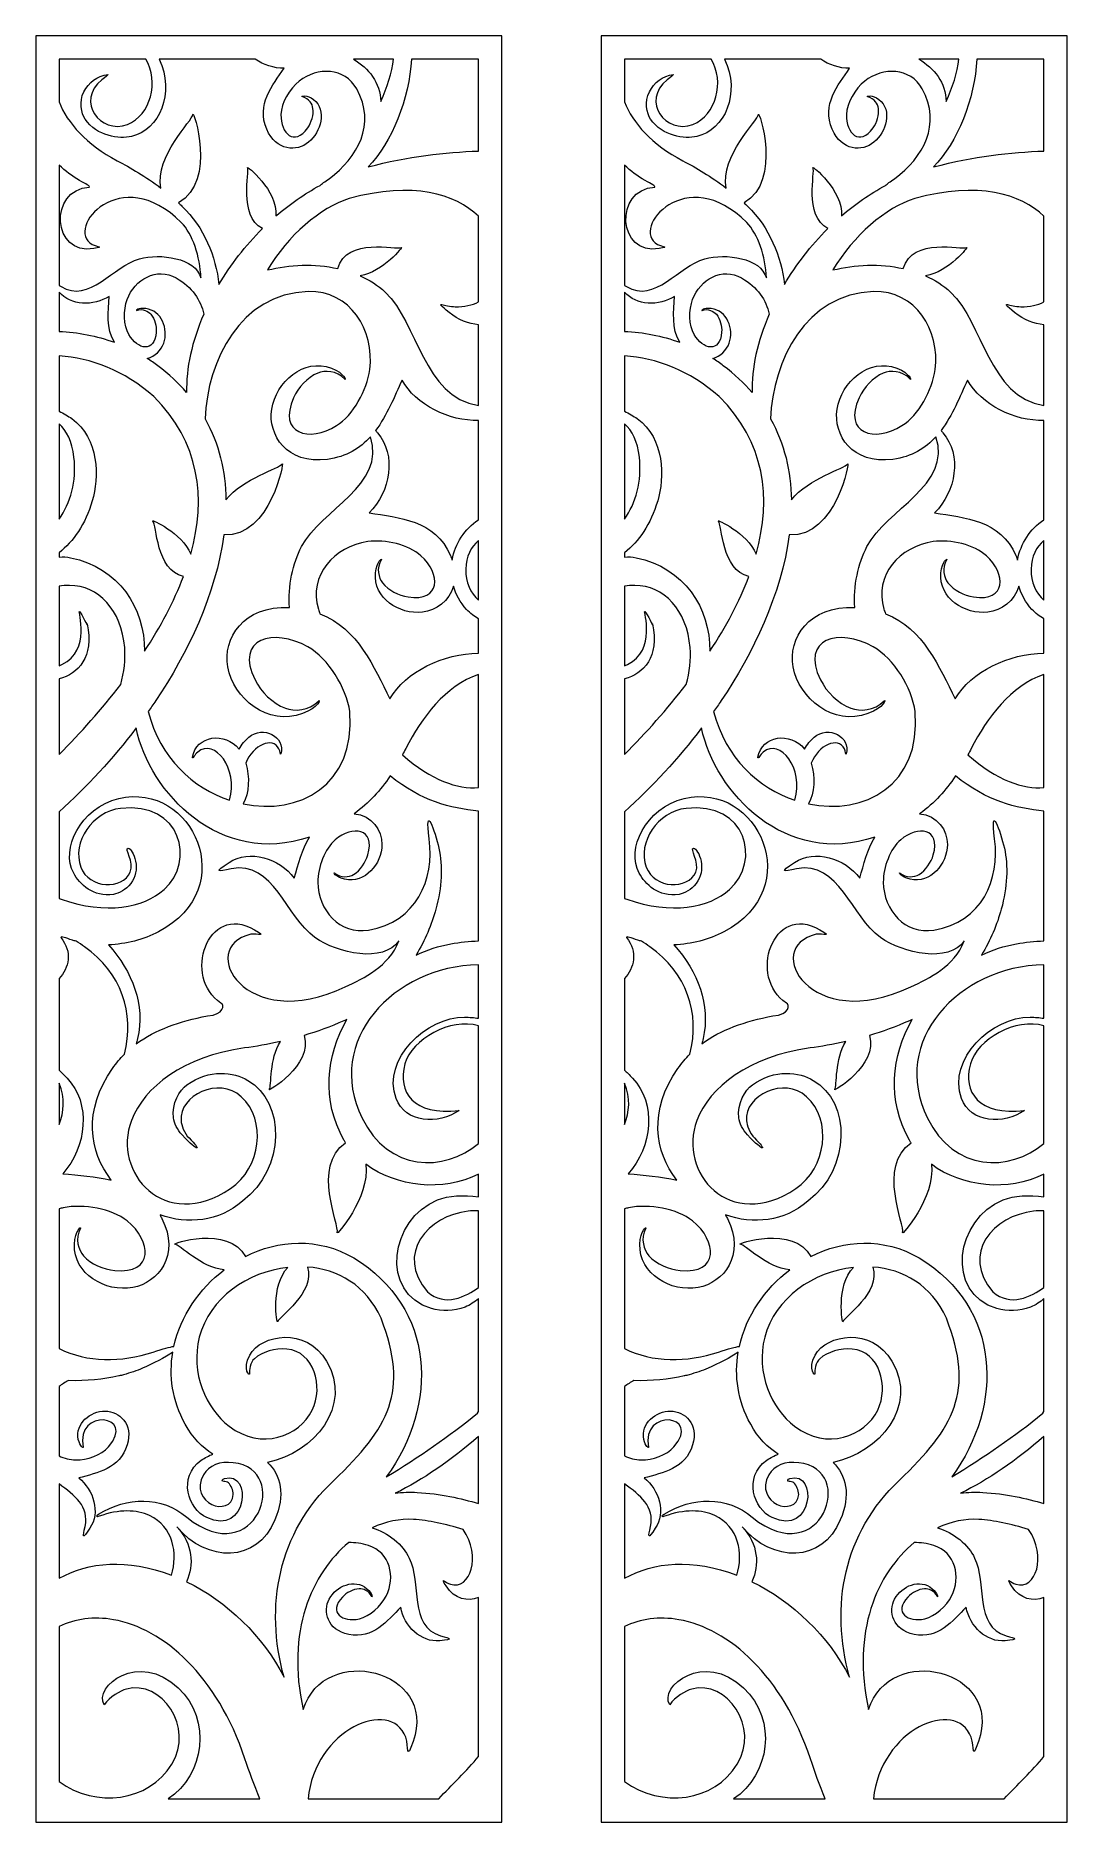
# Model space of a CAD drawing. Header units: centimetres. Extents: x -8 to 8, y -13.8 to 13.9.
import ezdxf

# ---------------------------------------------------------------- set-up
doc = ezdxf.new("R2010")
doc.units = ezdxf.units.CM
doc.header["$MEASUREMENT"] = 0
doc.layers.add('layer 1', color=7, linetype='Continuous')

msp = doc.modelspace()

# ---------------------------------------------------------------- linework, layer by layer
at = {"layer": 'layer 1', "color": 177, "lineweight": 9}
for points, knots in [([(-0.80605, -13.84712), (-0.80605, -13.84712), (-8.04078, -13.84712), (-8.04078, -13.84712), (-8.04078, -13.84712), (-8.04078, -13.84712), (-8.04078, 13.88601), (-8.04078, 13.88601), (-8.04078, 13.88601), (-8.04078, 13.88601), (-0.80605, 13.88601), (-0.80605, 13.88601), (-0.80605, 13.88601), (-0.80605, 13.88601), (-0.80605, -13.84712), (-0.80605, -13.84712)], [0, 0, 0, 0, 0.2, 0.2, 0.2, 0.2, 0.4, 0.4, 0.4, 0.4, 0.6, 0.6, 0.6, 0.6, 1, 1, 1, 1]), ([(-7.67904, 13.52428), (-7.67904, 13.52428), (-6.33289, 13.52428), (-6.33289, 13.52428), (-6.33289, 13.52428), (-6.12177, 13.16907), (-6.25529, 12.65806), (-6.61758, 12.50612), (-6.61758, 12.50612), (-7.03738, 12.35339), (-7.42673, 12.86827), (-7.01498, 13.20174), (-7.01498, 13.20174), (-6.95827, 13.24768), (-6.91275, 13.28393), (-6.91622, 13.28355), (-6.91622, 13.28355), (-7.09483, 13.26436), (-7.21531, 13.15897), (-7.29286, 13.01424), (-7.29286, 13.01424), (-7.37311, 12.86437), (-7.33369, 12.68004), (-7.27375, 12.59145), (-7.27375, 12.59145), (-7.09293, 12.32465), (-6.74242, 12.27779), (-6.55604, 12.32282), (-6.55604, 12.32282), (-6.11983, 12.4138), (-5.87346, 13.0023), (-6.12573, 13.52428), (-6.12573, 13.52428), (-6.12573, 13.52428), (-4.63337, 13.52428), (-4.63337, 13.52428), (-4.63337, 13.52428), (-4.50657, 13.43115), (-4.34413, 13.37817), (-4.1836, 13.38358), (-4.1836, 13.38358), (-4.3675, 13.11505), (-4.61931, 12.81862), (-4.45504, 12.43425), (-4.45504, 12.43425), (-4.30856, 12.09139), (-3.98744, 12.08343), (-3.80698, 12.23227), (-3.80698, 12.23227), (-3.61298, 12.39203), (-3.51656, 12.7294), (-3.72973, 12.89794), (-3.72973, 12.89794), (-3.82709, 12.97677), (-3.92892, 12.94546), (-3.9107, 12.94153), (-3.9107, 12.94153), (-3.78783, 12.90252), (-3.74761, 12.82782), (-3.73813, 12.75874), (-3.73813, 12.75874), (-3.72417, 12.65779), (-3.7593, 12.54222), (-3.81911, 12.45627), (-3.81911, 12.45627), (-4.02437, 12.1622), (-4.24159, 12.37087), (-4.23462, 12.66152), (-4.23462, 12.66152), (-4.23013, 12.84022), (-4.10043, 13.06217), (-3.95016, 13.18084), (-3.95016, 13.18084), (-3.66759, 13.40433), (-3.24246, 13.39334), (-3.05848, 13.06177), (-3.05848, 13.06177), (-2.75147, 12.50901), (-3.04468, 11.99889), (-3.48601, 11.66454), (-3.48601, 11.66454), (-3.55796, 11.62035), (-3.60214, 11.58715), (-3.62498, 11.56305), (-3.62498, 11.56305), (-3.87155, 11.43165), (-4.10161, 11.27028), (-4.31211, 11.08783), (-4.31211, 11.08783), (-4.27919, 11.48279), (-4.78574, 11.88873), (-4.75318, 11.83831), (-4.75318, 11.83831), (-4.71381, 11.77713), (-4.89761, 11.09816), (-4.52282, 10.89192), (-4.52282, 10.89192), (-4.78766, 10.62801), (-5.015, 10.33132), (-5.19727, 10.02344), (-5.19727, 10.02344), (-5.24571, 10.46125), (-5.42776, 10.9128), (-5.7713, 11.24124), (-5.7713, 11.24124), (-5.78844, 11.25762), (-5.80561, 11.27371), (-5.82283, 11.28956), (-5.82283, 11.28956), (-5.22334, 11.63201), (-5.60129, 12.76024), (-5.60082, 12.66448), (-5.60082, 12.66448), (-5.6005, 12.57181), (-6.20207, 12.01611), (-6.09804, 11.52024), (-6.09804, 11.52024), (-6.33397, 11.70038), (-6.56752, 11.83763), (-6.77555, 11.94611), (-6.77555, 11.94611), (-7.25245, 12.19472), (-7.55033, 12.53098), (-7.67904, 12.85986), (-7.67904, 12.85986), (-7.67904, 12.85986), (-7.67904, 13.52428), (-7.67904, 13.52428)], [0, 0, 0, 0, 0.03030303, 0.03030303, 0.03030303, 0.03030303, 0.06060606, 0.06060606, 0.06060606, 0.06060606, 0.09090909, 0.09090909, 0.09090909, 0.09090909, 0.12121212, 0.12121212, 0.12121212, 0.12121212, 0.15151515, 0.15151515, 0.15151515, 0.15151515, 0.18181818, 0.18181818, 0.18181818, 0.18181818, 0.21212121, 0.21212121, 0.21212121, 0.21212121, 0.24242424, 0.24242424, 0.24242424, 0.24242424, 0.27272727, 0.27272727, 0.27272727, 0.27272727, 0.3030303, 0.3030303, 0.3030303, 0.3030303, 0.33333333, 0.33333333, 0.33333333, 0.33333333, 0.36363636, 0.36363636, 0.36363636, 0.36363636, 0.39393939, 0.39393939, 0.39393939, 0.39393939, 0.42424242, 0.42424242, 0.42424242, 0.42424242, 0.45454545, 0.45454545, 0.45454545, 0.45454545, 0.48484848, 0.48484848, 0.48484848, 0.48484848, 0.51515152, 0.51515152, 0.51515152, 0.51515152, 0.54545455, 0.54545455, 0.54545455, 0.54545455, 0.57575758, 0.57575758, 0.57575758, 0.57575758, 0.60606061, 0.60606061, 0.60606061, 0.60606061, 0.63636364, 0.63636364, 0.63636364, 0.63636364, 0.66666667, 0.66666667, 0.66666667, 0.66666667, 0.6969697, 0.6969697, 0.6969697, 0.6969697, 0.72727273, 0.72727273, 0.72727273, 0.72727273, 0.75757576, 0.75757576, 0.75757576, 0.75757576, 0.78787879, 0.78787879, 0.78787879, 0.78787879, 0.81818182, 0.81818182, 0.81818182, 0.81818182, 0.84848485, 0.84848485, 0.84848485, 0.84848485, 0.87878788, 0.87878788, 0.87878788, 0.87878788, 0.90909091, 0.90909091, 0.90909091, 0.90909091, 0.93939394, 0.93939394, 0.93939394, 0.93939394, 1, 1, 1, 1]), ([(-3.10757, 13.52428), (-3.10757, 13.52428), (-2.48741, 13.52428), (-2.48741, 13.52428), (-2.48741, 13.52428), (-2.50927, 13.31455), (-2.58714, 13.08156), (-2.68613, 12.86405), (-2.68613, 12.86405), (-2.68811, 13.15689), (-2.87852, 13.3839), (-3.10757, 13.52428)], [0, 0, 0, 0, 0.25, 0.25, 0.25, 0.25, 0.5, 0.5, 0.5, 0.5, 1, 1, 1, 1]), ([(-2.20963, 13.52428), (-2.20963, 13.52428), (-1.16778, 13.52428), (-1.16778, 13.52428), (-1.16778, 13.52428), (-1.16778, 13.52428), (-1.16778, 12.09556), (-1.16778, 12.09556), (-1.16778, 12.09556), (-1.68138, 12.0771), (-2.26316, 12.01331), (-2.88135, 11.84981), (-2.88135, 11.84981), (-2.51263, 12.22819), (-2.24025, 12.90714), (-2.20963, 13.52428)], [0, 0, 0, 0, 0.2, 0.2, 0.2, 0.2, 0.4, 0.4, 0.4, 0.4, 0.6, 0.6, 0.6, 0.6, 1, 1, 1, 1]), ([(-7.67904, 10.01036), (-7.67904, 10.01036), (-7.67904, 11.87905), (-7.67904, 11.87905), (-7.67904, 11.87905), (-7.58213, 11.7862), (-7.47487, 11.70469), (-7.35926, 11.63878), (-7.35926, 11.63878), (-7.26127, 11.58279), (-7.18947, 11.55359), (-7.20923, 11.53476), (-7.20923, 11.53476), (-7.84689, 11.50113), (-7.78467, 10.46315), (-7.141, 10.58064), (-7.141, 10.58064), (-6.96195, 10.61336), (-7.08989, 10.60551), (-7.16445, 10.64712), (-7.16445, 10.64712), (-7.60236, 10.89071), (-6.71675, 11.92825), (-5.782, 10.98643), (-5.782, 10.98643), (-5.60483, 10.80797), (-5.48989, 10.45774), (-5.47649, 10.1258), (-5.47649, 10.1258), (-5.56204, 10.43819), (-6.10751, 10.51266), (-6.43232, 10.42375), (-6.43232, 10.42375), (-6.83713, 10.31285), (-7.20655, 9.72346), (-7.64833, 9.99165), (-7.64833, 9.99165), (-7.64833, 9.99165), (-7.67904, 10.01036), (-7.67904, 10.01036)], [0, 0, 0, 0, 0.09090909, 0.09090909, 0.09090909, 0.09090909, 0.18181818, 0.18181818, 0.18181818, 0.18181818, 0.27272727, 0.27272727, 0.27272727, 0.27272727, 0.36363636, 0.36363636, 0.36363636, 0.36363636, 0.45454545, 0.45454545, 0.45454545, 0.45454545, 0.54545455, 0.54545455, 0.54545455, 0.54545455, 0.63636364, 0.63636364, 0.63636364, 0.63636364, 0.72727273, 0.72727273, 0.72727273, 0.72727273, 0.81818182, 0.81818182, 0.81818182, 0.81818182, 1, 1, 1, 1]), ([(-1.16778, 11.08398), (-1.16778, 11.08398), (-1.16778, 9.75414), (-1.16778, 9.75414), (-1.16778, 9.75414), (-1.26682, 9.70331), (-1.38707, 9.67555), (-1.5282, 9.67948), (-1.5282, 9.67948), (-1.68674, 9.67638), (-1.88944, 9.8005), (-1.6245, 9.591), (-1.6245, 9.591), (-1.47752, 9.47479), (-1.32201, 9.41481), (-1.16778, 9.39842), (-1.16778, 9.39842), (-1.16778, 9.39842), (-1.16778, 8.14537), (-1.16778, 8.14537), (-1.16778, 8.14537), (-2.03014, 8.28593), (-2.10655, 9.42484), (-2.61648, 9.90528), (-2.61648, 9.90528), (-2.72931, 10.01156), (-2.86172, 10.09564), (-3.00617, 10.15973), (-3.00617, 10.15973), (-2.65038, 10.21416), (-2.32263, 10.62793), (-2.36824, 10.59831), (-2.36824, 10.59831), (-2.43387, 10.55582), (-3.21363, 10.76927), (-3.35159, 10.27175), (-3.35159, 10.27175), (-3.71178, 10.35132), (-4.10489, 10.33559), (-4.44245, 10.24951), (-4.44245, 10.24951), (-4.13136, 10.78182), (-3.62038, 11.22021), (-3.1745, 11.3585), (-3.1745, 11.3585), (-2.18537, 11.63216), (-1.52759, 11.42979), (-1.16778, 11.08398)], [0, 0, 0, 0, 0.07692308, 0.07692308, 0.07692308, 0.07692308, 0.15384615, 0.15384615, 0.15384615, 0.15384615, 0.23076923, 0.23076923, 0.23076923, 0.23076923, 0.30769231, 0.30769231, 0.30769231, 0.30769231, 0.38461538, 0.38461538, 0.38461538, 0.38461538, 0.46153846, 0.46153846, 0.46153846, 0.46153846, 0.53846154, 0.53846154, 0.53846154, 0.53846154, 0.61538462, 0.61538462, 0.61538462, 0.61538462, 0.69230769, 0.69230769, 0.69230769, 0.69230769, 0.76923077, 0.76923077, 0.76923077, 0.76923077, 0.84615385, 0.84615385, 0.84615385, 0.84615385, 1, 1, 1, 1]), ([(-6.3098, 8.87723), (-6.25345, 8.84157), (-6.19834, 8.80366), (-6.14467, 8.76334), (-6.14467, 8.76334), (-5.97238, 8.6339), (-5.8244, 8.49501), (-5.69816, 8.34852), (-5.69816, 8.34852), (-5.71017, 8.71973), (-5.61542, 9.1422), (-5.43259, 9.5636), (-5.43259, 9.5636), (-5.47888, 9.78327), (-5.61322, 9.98419), (-5.86107, 10.12548), (-5.86107, 10.12548), (-6.16483, 10.29875), (-6.50516, 10.1038), (-6.62113, 9.79237), (-6.62113, 9.79237), (-6.68265, 9.62691), (-6.67873, 9.38989), (-6.59662, 9.24683), (-6.59662, 9.24683), (-6.46317, 9.01443), (-6.19183, 8.95373), (-6.17097, 9.28399), (-6.17097, 9.28399), (-6.16479, 9.38041), (-6.19259, 9.48829), (-6.25184, 9.56117), (-6.25184, 9.56117), (-6.29248, 9.61106), (-6.38062, 9.65571), (-6.47537, 9.62263), (-6.47537, 9.62263), (-6.49157, 9.61697), (-6.45247, 9.66553), (-6.33411, 9.65092), (-6.33411, 9.65092), (-6.08528, 9.62018), (-5.97754, 9.33193), (-6.05395, 9.11306), (-6.05395, 9.11306), (-6.09276, 9.00196), (-6.18686, 8.90754), (-6.3098, 8.87723)], [0, 0, 0, 0, 0.07692308, 0.07692308, 0.07692308, 0.07692308, 0.15384615, 0.15384615, 0.15384615, 0.15384615, 0.23076923, 0.23076923, 0.23076923, 0.23076923, 0.30769231, 0.30769231, 0.30769231, 0.30769231, 0.38461538, 0.38461538, 0.38461538, 0.38461538, 0.46153846, 0.46153846, 0.46153846, 0.46153846, 0.53846154, 0.53846154, 0.53846154, 0.53846154, 0.61538462, 0.61538462, 0.61538462, 0.61538462, 0.69230769, 0.69230769, 0.69230769, 0.69230769, 0.76923077, 0.76923077, 0.76923077, 0.76923077, 0.84615385, 0.84615385, 0.84615385, 0.84615385, 1, 1, 1, 1]), ([(-7.67904, 9.29686), (-7.67904, 9.29686), (-7.67904, 9.90741), (-7.67904, 9.90741), (-7.67904, 9.90741), (-7.49751, 9.69565), (-7.14389, 9.68221), (-6.90209, 9.84051), (-6.90209, 9.84051), (-6.91486, 9.60654), (-6.95214, 9.33931), (-6.81883, 9.12665), (-6.81883, 9.12665), (-7.0963, 9.22787), (-7.38844, 9.28396), (-7.67904, 9.29686)], [0, 0, 0, 0, 0.2, 0.2, 0.2, 0.2, 0.4, 0.4, 0.4, 0.4, 0.6, 0.6, 0.6, 0.6, 1, 1, 1, 1]), ([(-4.77934, 2.59205), (-4.67312, 2.87917), (-4.35931, 3.01011), (-4.26604, 2.81703), (-4.26604, 2.81703), (-4.24594, 2.77548), (-4.24704, 2.71352), (-4.23579, 2.73894), (-4.23579, 2.73894), (-4.16565, 3.00295), (-4.50771, 3.18572), (-4.73435, 2.99628), (-4.73435, 2.99628), (-4.79232, 2.94782), (-4.84435, 2.88383), (-4.88453, 2.81324), (-4.88453, 2.81324), (-5.09889, 3.08711), (-5.55244, 3.02675), (-5.60816, 2.68476), (-5.60816, 2.68476), (-5.60833, 2.64621), (-5.5746, 2.72524), (-5.5256, 2.76645), (-5.5256, 2.76645), (-5.26782, 2.98335), (-4.88747, 2.51357), (-5.03425, 2.0187), (-5.03425, 2.0187), (-5.59609, 2.20671), (-6.112, 2.67096), (-6.29493, 3.3961), (-6.29493, 3.3961), (-6.25571, 3.45151), (-6.21697, 3.50755), (-6.1787, 3.56417), (-6.1787, 3.56417), (-5.68729, 4.29111), (-5.2432, 5.22013), (-5.12092, 6.13768), (-5.12092, 6.13768), (-4.39184, 6.09508), (-4.17188, 7.32319), (-4.21843, 7.23697), (-4.21843, 7.23697), (-4.25548, 7.16858), (-4.82116, 7.01714), (-5.0885, 6.68339), (-5.0885, 6.68339), (-5.09675, 7.12362), (-5.19404, 7.55106), (-5.41234, 7.94101), (-5.41234, 7.94101), (-5.37542, 8.84052), (-4.86736, 9.88246), (-3.81244, 9.91393), (-3.81244, 9.91393), (-3.1636, 9.93323), (-2.77551, 9.31747), (-2.8569, 8.70593), (-2.8569, 8.70593), (-2.9001, 8.38116), (-3.11295, 7.9961), (-3.37215, 7.83315), (-3.37215, 7.83315), (-3.79336, 7.56841), (-4.29083, 7.70542), (-4.03763, 8.26475), (-4.03763, 8.26475), (-3.96371, 8.42801), (-3.82429, 8.58086), (-3.6635, 8.6487), (-3.6635, 8.6487), (-3.55365, 8.69502), (-3.37004, 8.69145), (-3.24368, 8.55469), (-3.24368, 8.55469), (-3.222, 8.53121), (-3.24378, 8.6449), (-3.4505, 8.72386), (-3.4505, 8.72386), (-3.88511, 8.89024), (-4.31261, 8.51178), (-4.37806, 8.08652), (-4.37806, 8.08652), (-4.43907, 7.69094), (-4.14619, 7.22535), (-3.51356, 7.30985), (-3.51356, 7.30985), (-3.21659, 7.34952), (-3.00613, 7.48302), (-2.84464, 7.66194), (-2.84464, 7.66194), (-2.59375, 6.90259), (-3.61179, 6.53608), (-3.91585, 5.95623), (-3.91585, 5.95623), (-4.04874, 5.70298), (-4.12979, 5.33406), (-4.1044, 5.01203), (-4.1044, 5.01203), (-4.81863, 5.04393), (-5.13963, 4.52718), (-5.06108, 4.08917), (-5.06108, 4.08917), (-4.97315, 3.59658), (-4.43675, 3.16403), (-3.90059, 3.36354), (-3.90059, 3.36354), (-3.6454, 3.45857), (-3.62015, 3.59065), (-3.64669, 3.56322), (-3.64669, 3.56322), (-3.80115, 3.40246), (-4.02887, 3.39545), (-4.16599, 3.44774), (-4.16599, 3.44774), (-4.36643, 3.52396), (-4.54168, 3.69923), (-4.63628, 3.88755), (-4.63628, 3.88755), (-4.95924, 4.53293), (-4.34496, 4.69957), (-3.81785, 4.39887), (-3.81785, 4.39887), (-3.49399, 4.21365), (-3.22348, 3.76993), (-3.16472, 3.39344), (-3.16472, 3.39344), (-3.07558, 2.24042), (-3.96034, 1.78148), (-4.82194, 1.96119), (-4.82194, 1.96119), (-4.7258, 2.13372), (-4.71831, 2.38196), (-4.77934, 2.59205)], [0, 0, 0, 0, 0.02857143, 0.02857143, 0.02857143, 0.02857143, 0.05714286, 0.05714286, 0.05714286, 0.05714286, 0.08571429, 0.08571429, 0.08571429, 0.08571429, 0.11428571, 0.11428571, 0.11428571, 0.11428571, 0.14285714, 0.14285714, 0.14285714, 0.14285714, 0.17142857, 0.17142857, 0.17142857, 0.17142857, 0.2, 0.2, 0.2, 0.2, 0.22857143, 0.22857143, 0.22857143, 0.22857143, 0.25714286, 0.25714286, 0.25714286, 0.25714286, 0.28571429, 0.28571429, 0.28571429, 0.28571429, 0.31428571, 0.31428571, 0.31428571, 0.31428571, 0.34285714, 0.34285714, 0.34285714, 0.34285714, 0.37142857, 0.37142857, 0.37142857, 0.37142857, 0.4, 0.4, 0.4, 0.4, 0.42857143, 0.42857143, 0.42857143, 0.42857143, 0.45714286, 0.45714286, 0.45714286, 0.45714286, 0.48571429, 0.48571429, 0.48571429, 0.48571429, 0.51428571, 0.51428571, 0.51428571, 0.51428571, 0.54285714, 0.54285714, 0.54285714, 0.54285714, 0.57142857, 0.57142857, 0.57142857, 0.57142857, 0.6, 0.6, 0.6, 0.6, 0.62857143, 0.62857143, 0.62857143, 0.62857143, 0.65714286, 0.65714286, 0.65714286, 0.65714286, 0.68571429, 0.68571429, 0.68571429, 0.68571429, 0.71428571, 0.71428571, 0.71428571, 0.71428571, 0.74285714, 0.74285714, 0.74285714, 0.74285714, 0.77142857, 0.77142857, 0.77142857, 0.77142857, 0.8, 0.8, 0.8, 0.8, 0.82857143, 0.82857143, 0.82857143, 0.82857143, 0.85714286, 0.85714286, 0.85714286, 0.85714286, 0.88571429, 0.88571429, 0.88571429, 0.88571429, 0.91428571, 0.91428571, 0.91428571, 0.91428571, 0.94285714, 0.94285714, 0.94285714, 0.94285714, 1, 1, 1, 1]), ([(-7.67904, 5.79299), (-7.67904, 5.79299), (-7.67904, 5.86052), (-7.67904, 5.86052), (-7.67904, 5.86052), (-7.45563, 6.03716), (-7.27222, 6.30026), (-7.16338, 6.66552), (-7.16338, 6.66552), (-7.0567, 7.02354), (-7.0521, 7.63958), (-7.48114, 7.94241), (-7.48114, 7.94241), (-7.53864, 7.98301), (-7.60513, 8.02217), (-7.67904, 8.0558), (-7.67904, 8.0558), (-7.67904, 8.0558), (-7.67904, 8.91736), (-7.67904, 8.91736), (-7.67904, 8.91736), (-7.18454, 8.88314), (-6.67044, 8.69071), (-6.20756, 8.28597), (-6.20756, 8.28597), (-5.49866, 7.57346), (-5.39135, 6.71587), (-5.63389, 5.83977), (-5.63389, 5.83977), (-5.77393, 6.17271), (-6.261, 6.38762), (-6.22069, 6.35078), (-6.22069, 6.35078), (-6.16665, 6.30127), (-6.17218, 5.58752), (-5.74763, 5.49185), (-5.74763, 5.49185), (-5.89445, 5.10152), (-6.10384, 4.71085), (-6.35363, 4.33089), (-6.35363, 4.33089), (-6.34661, 5.00434), (-6.75403, 5.63095), (-7.49942, 5.78341), (-7.49942, 5.78341), (-7.55594, 5.79496), (-7.61644, 5.7979), (-7.67904, 5.79299)], [0, 0, 0, 0, 0.07692308, 0.07692308, 0.07692308, 0.07692308, 0.15384615, 0.15384615, 0.15384615, 0.15384615, 0.23076923, 0.23076923, 0.23076923, 0.23076923, 0.30769231, 0.30769231, 0.30769231, 0.30769231, 0.38461538, 0.38461538, 0.38461538, 0.38461538, 0.46153846, 0.46153846, 0.46153846, 0.46153846, 0.53846154, 0.53846154, 0.53846154, 0.53846154, 0.61538462, 0.61538462, 0.61538462, 0.61538462, 0.69230769, 0.69230769, 0.69230769, 0.69230769, 0.76923077, 0.76923077, 0.76923077, 0.76923077, 0.84615385, 0.84615385, 0.84615385, 0.84615385, 1, 1, 1, 1]), ([(-1.16778, 7.91501), (-1.16778, 7.91501), (-1.16778, 6.37077), (-1.16778, 6.37077), (-1.16778, 6.37077), (-1.38178, 6.23479), (-1.53183, 6.00235), (-1.57701, 5.74687), (-1.57701, 5.74687), (-1.58483, 5.76986), (-1.5938, 5.79325), (-1.60398, 5.81696), (-1.60398, 5.81696), (-1.84208, 6.37159), (-2.40261, 6.40364), (-2.86653, 6.47912), (-2.86653, 6.47912), (-2.53275, 6.80647), (-2.43918, 7.37797), (-2.73616, 7.72379), (-2.73616, 7.72379), (-2.74652, 7.73587), (-2.75631, 7.74721), (-2.76561, 7.75789), (-2.76561, 7.75789), (-2.58824, 7.99278), (-2.47372, 8.28257), (-2.35441, 8.54012), (-2.35441, 8.54012), (-2.14448, 8.15848), (-1.62036, 7.89809), (-1.16778, 7.91501)], [0, 0, 0, 0, 0.11111111, 0.11111111, 0.11111111, 0.11111111, 0.22222222, 0.22222222, 0.22222222, 0.22222222, 0.33333333, 0.33333333, 0.33333333, 0.33333333, 0.44444444, 0.44444444, 0.44444444, 0.44444444, 0.55555556, 0.55555556, 0.55555556, 0.55555556, 0.66666667, 0.66666667, 0.66666667, 0.66666667, 0.77777778, 0.77777778, 0.77777778, 0.77777778, 1, 1, 1, 1]), ([(-7.67904, 6.37914), (-7.67904, 6.37914), (-7.67904, 7.86278), (-7.67904, 7.86278), (-7.67904, 7.86278), (-7.561, 7.75737), (-7.47548, 7.59052), (-7.44789, 7.34595), (-7.44789, 7.34595), (-7.40493, 6.96463), (-7.50165, 6.63418), (-7.67904, 6.37914)], [0, 0, 0, 0, 0.25, 0.25, 0.25, 0.25, 0.5, 0.5, 0.5, 0.5, 1, 1, 1, 1]), ([(-1.16778, 4.83652), (-1.16778, 4.83652), (-1.16778, 4.30276), (-1.16778, 4.30276), (-1.16778, 4.30276), (-1.70868, 4.2932), (-2.30409, 4.01539), (-2.54412, 3.59386), (-2.54412, 3.59386), (-2.79591, 4.08548), (-3.03291, 4.67981), (-3.62887, 4.91373), (-3.62887, 4.91373), (-3.63656, 4.93654), (-3.64402, 4.95966), (-3.65131, 4.983), (-3.65131, 4.983), (-3.81428, 5.50566), (-3.40232, 5.96058), (-2.88705, 6.0334), (-2.88705, 6.0334), (-2.61361, 6.07197), (-2.2524, 5.98661), (-2.06122, 5.81307), (-2.06122, 5.81307), (-1.75058, 5.53112), (-1.74891, 5.09593), (-2.26065, 5.17447), (-2.26065, 5.17447), (-2.41008, 5.19746), (-2.56595, 5.27604), (-2.65746, 5.39138), (-2.65746, 5.39138), (-2.72003, 5.47004), (-2.75879, 5.61991), (-2.67637, 5.75353), (-2.67637, 5.75353), (-2.66233, 5.77655), (-2.74976, 5.73297), (-2.76699, 5.54718), (-2.76699, 5.54718), (-2.8034, 5.15646), (-2.39892, 4.89517), (-2.03863, 4.93845), (-2.03863, 4.93845), (-1.82627, 4.96407), (-1.62328, 5.1114), (-1.55708, 5.34176), (-1.55708, 5.34176), (-1.52081, 5.21506), (-1.45472, 5.09193), (-1.35367, 4.98093), (-1.35367, 4.98093), (-1.2955, 4.91549), (-1.23269, 4.86837), (-1.16778, 4.83652)], [0, 0, 0, 0, 0.06666667, 0.06666667, 0.06666667, 0.06666667, 0.13333333, 0.13333333, 0.13333333, 0.13333333, 0.2, 0.2, 0.2, 0.2, 0.26666667, 0.26666667, 0.26666667, 0.26666667, 0.33333333, 0.33333333, 0.33333333, 0.33333333, 0.4, 0.4, 0.4, 0.4, 0.46666667, 0.46666667, 0.46666667, 0.46666667, 0.53333333, 0.53333333, 0.53333333, 0.53333333, 0.6, 0.6, 0.6, 0.6, 0.66666667, 0.66666667, 0.66666667, 0.66666667, 0.73333333, 0.73333333, 0.73333333, 0.73333333, 0.8, 0.8, 0.8, 0.8, 0.86666667, 0.86666667, 0.86666667, 0.86666667, 1, 1, 1, 1]), ([(-1.16778, 6.04906), (-1.16778, 6.04906), (-1.16778, 5.12452), (-1.16778, 5.12452), (-1.16778, 5.12452), (-1.2916, 5.2326), (-1.37213, 5.39985), (-1.36617, 5.60389), (-1.36617, 5.60389), (-1.36264, 5.80648), (-1.28511, 5.95311), (-1.16778, 6.04906)], [0, 0, 0, 0, 0.25, 0.25, 0.25, 0.25, 0.5, 0.5, 0.5, 0.5, 1, 1, 1, 1]), ([(-7.67904, 2.72813), (-7.67904, 2.72813), (-7.67904, 3.90226), (-7.67904, 3.90226), (-7.67904, 3.90226), (-7.37895, 3.98065), (-7.13604, 4.23794), (-7.24346, 4.75706), (-7.24346, 4.75706), (-7.22608, 4.68179), (-7.32191, 4.92095), (-7.3635, 4.94688), (-7.3635, 4.94688), (-7.389, 4.96278), (-7.17345, 4.34586), (-7.63334, 4.12679), (-7.63334, 4.12679), (-7.64834, 4.11965), (-7.66359, 4.11312), (-7.67904, 4.10717), (-7.67904, 4.10717), (-7.67904, 4.10717), (-7.67904, 5.34186), (-7.67904, 5.34186), (-7.67904, 5.34186), (-7.62623, 5.34936), (-7.57209, 5.3533), (-7.5172, 5.35335), (-7.5172, 5.35335), (-7.0671, 5.35375), (-6.70845, 4.96679), (-6.66025, 4.38873), (-6.66025, 4.38873), (-6.64482, 4.20325), (-6.66884, 4.00992), (-6.72109, 3.81507), (-6.72109, 3.81507), (-7.01568, 3.4313), (-7.34335, 3.06481), (-7.67904, 2.72813)], [0, 0, 0, 0, 0.09090909, 0.09090909, 0.09090909, 0.09090909, 0.18181818, 0.18181818, 0.18181818, 0.18181818, 0.27272727, 0.27272727, 0.27272727, 0.27272727, 0.36363636, 0.36363636, 0.36363636, 0.36363636, 0.45454545, 0.45454545, 0.45454545, 0.45454545, 0.54545455, 0.54545455, 0.54545455, 0.54545455, 0.63636364, 0.63636364, 0.63636364, 0.63636364, 0.72727273, 0.72727273, 0.72727273, 0.72727273, 0.81818182, 0.81818182, 0.81818182, 0.81818182, 1, 1, 1, 1]), ([(-1.16778, 3.97181), (-1.16778, 3.97181), (-1.16778, 2.21345), (-1.16778, 2.21345), (-1.16778, 2.21345), (-1.49195, 2.19366), (-1.89555, 2.31977), (-2.34804, 2.72266), (-2.34804, 2.72266), (-2.33124, 2.75412), (-2.31444, 2.78629), (-2.29753, 2.81917), (-2.29753, 2.81917), (-2.04654, 3.30718), (-1.68761, 3.79262), (-1.16778, 3.97181)], [0, 0, 0, 0, 0.2, 0.2, 0.2, 0.2, 0.4, 0.4, 0.4, 0.4, 0.6, 0.6, 0.6, 0.6, 1, 1, 1, 1]), ([(-7.67904, 0.49543), (-7.67904, 0.49543), (-7.67904, 1.8394), (-7.67904, 1.8394), (-7.67904, 1.8394), (-7.24776, 2.22857), (-6.84683, 2.6607), (-6.48247, 3.14043), (-6.48247, 3.14043), (-6.27387, 2.13496), (-5.17753, 0.97542), (-3.79073, 1.44563), (-3.79073, 1.44563), (-3.91021, 1.25464), (-3.96465, 1.01967), (-4.02696, 0.81082), (-4.02696, 0.81082), (-4.26156, 1.12134), (-4.72339, 1.2596), (-5.04061, 1.05135), (-5.04061, 1.05135), (-5.28297, 0.89246), (-5.21871, 0.91094), (-5.00883, 0.95379), (-5.00883, 0.95379), (-4.3489, 1.0883), (-4.15529, 0.20285), (-3.7073, -0.11132), (-3.7073, -0.11132), (-3.34823, -0.36329), (-2.64633, -0.51211), (-2.40409, -0.16659), (-2.40409, -0.16659), (-2.56652, -0.56781), (-2.93985, -0.73787), (-3.2357, -0.87879), (-3.2357, -0.87879), (-4.79667, -1.62272), (-5.55688, -0.2605), (-4.70368, -0.06303), (-4.70368, -0.06303), (-4.59395, -0.04492), (-4.44059, -0.11066), (-4.64581, 0.00818), (-4.64581, 0.00818), (-5.38349, 0.43545), (-5.76395, -0.74217), (-5.16639, -1.12929), (-5.16639, -1.12929), (-5.10483, -1.15247), (-5.11456, -1.31584), (-5.37361, -1.327), (-5.37361, -1.327), (-5.81188, -1.41616), (-6.18309, -1.54325), (-6.47989, -1.76413), (-6.47989, -1.76413), (-6.47245, -1.73827), (-6.46559, -1.71115), (-6.45907, -1.68262), (-6.45907, -1.68262), (-6.33947, -1.15999), (-6.53725, -0.64122), (-6.91264, -0.22638), (-6.91264, -0.22638), (-6.63871, -0.21697), (-6.36702, -0.14594), (-6.13508, -0.02448), (-6.13508, -0.02448), (-4.84456, 0.65102), (-5.60335, 2.31581), (-6.75234, 2.04623), (-6.75234, 2.04623), (-7.35434, 1.89833), (-7.65755, 1.25239), (-7.45118, 0.88457), (-7.45118, 0.88457), (-7.35733, 0.7173), (-7.15058, 0.50833), (-6.83204, 0.5575), (-6.83204, 0.5575), (-6.75184, 0.56989), (-6.6395, 0.62839), (-6.56582, 0.72597), (-6.56582, 0.72597), (-6.48914, 0.82752), (-6.4671, 0.94706), (-6.49104, 1.07242), (-6.49104, 1.07242), (-6.51177, 1.18092), (-6.57036, 1.27536), (-6.60671, 1.27346), (-6.60671, 1.27346), (-6.67212, 1.27004), (-6.50708, 1.06115), (-6.5728, 0.90403), (-6.5728, 0.90403), (-6.68977, 0.62527), (-7.21628, 0.63992), (-7.34108, 0.9801), (-7.34108, 0.9801), (-7.48369, 1.36833), (-7.16181, 1.84215), (-6.72376, 1.89249), (-6.72376, 1.89249), (-5.78323, 2.00052), (-5.55585, 1.07255), (-6.04958, 0.63044), (-6.04958, 0.63044), (-6.36605, 0.34713), (-6.95112, 0.23687), (-7.64398, 0.48308), (-7.64398, 0.48308), (-7.65556, 0.4872), (-7.66725, 0.49132), (-7.67904, 0.49543)], [0, 0, 0, 0, 0.03333333, 0.03333333, 0.03333333, 0.03333333, 0.06666667, 0.06666667, 0.06666667, 0.06666667, 0.1, 0.1, 0.1, 0.1, 0.13333333, 0.13333333, 0.13333333, 0.13333333, 0.16666667, 0.16666667, 0.16666667, 0.16666667, 0.2, 0.2, 0.2, 0.2, 0.23333333, 0.23333333, 0.23333333, 0.23333333, 0.26666667, 0.26666667, 0.26666667, 0.26666667, 0.3, 0.3, 0.3, 0.3, 0.33333333, 0.33333333, 0.33333333, 0.33333333, 0.36666667, 0.36666667, 0.36666667, 0.36666667, 0.4, 0.4, 0.4, 0.4, 0.43333333, 0.43333333, 0.43333333, 0.43333333, 0.46666667, 0.46666667, 0.46666667, 0.46666667, 0.5, 0.5, 0.5, 0.5, 0.53333333, 0.53333333, 0.53333333, 0.53333333, 0.56666667, 0.56666667, 0.56666667, 0.56666667, 0.6, 0.6, 0.6, 0.6, 0.63333333, 0.63333333, 0.63333333, 0.63333333, 0.66666667, 0.66666667, 0.66666667, 0.66666667, 0.7, 0.7, 0.7, 0.7, 0.73333333, 0.73333333, 0.73333333, 0.73333333, 0.76666667, 0.76666667, 0.76666667, 0.76666667, 0.8, 0.8, 0.8, 0.8, 0.83333333, 0.83333333, 0.83333333, 0.83333333, 0.86666667, 0.86666667, 0.86666667, 0.86666667, 0.9, 0.9, 0.9, 0.9, 0.93333333, 0.93333333, 0.93333333, 0.93333333, 1, 1, 1, 1]), ([(-1.16778, 1.85039), (-1.16778, 1.85039), (-1.16778, -0.16662), (-1.16778, -0.16662), (-1.16778, -0.16662), (-1.31271, -0.17075), (-1.45624, -0.18559), (-1.59635, -0.21095), (-1.59635, -0.21095), (-1.78359, -0.24484), (-1.96527, -0.30462), (-2.13723, -0.3858), (-2.13723, -0.3858), (-1.99887, -0.15616), (-1.89561, 0.0879), (-1.83002, 0.32887), (-1.83002, 0.32887), (-1.73844, 0.66534), (-1.72026, 0.99577), (-1.78246, 1.27261), (-1.78246, 1.27261), (-1.84284, 1.5416), (-2.00967, 2.00212), (-1.93329, 1.41674), (-1.93329, 1.41674), (-1.85023, 0.7801), (-2.12695, 0.13462), (-2.87555, 0.00317), (-2.87555, 0.00317), (-3.32448, -0.07558), (-3.65606, 0.31312), (-3.66117, 0.74628), (-3.66117, 0.74628), (-3.66379, 0.97615), (-3.55477, 1.26524), (-3.39108, 1.40454), (-3.39108, 1.40454), (-3.12513, 1.63091), (-2.76564, 1.58583), (-2.88515, 1.17172), (-2.88515, 1.17172), (-2.92009, 1.05081), (-3.00159, 0.93051), (-3.1066, 0.86728), (-3.1066, 0.86728), (-3.17823, 0.82402), (-3.30607, 0.80803), (-3.4076, 0.89035), (-3.4076, 0.89035), (-3.4251, 0.90437), (-3.39847, 0.82756), (-3.24691, 0.79347), (-3.24691, 0.79347), (-2.92824, 0.72171), (-2.66932, 1.02773), (-2.66658, 1.32982), (-2.66658, 1.32982), (-2.66469, 1.55189), (-2.82066, 1.78212), (-3.09897, 1.80842), (-3.09897, 1.80842), (-2.8624, 1.98011), (-2.692, 2.16775), (-2.5413, 2.39478), (-2.5413, 2.39478), (-2.05494, 2.00619), (-1.60491, 1.89134), (-1.16778, 1.85039)], [0, 0, 0, 0, 0.05555556, 0.05555556, 0.05555556, 0.05555556, 0.11111111, 0.11111111, 0.11111111, 0.11111111, 0.16666667, 0.16666667, 0.16666667, 0.16666667, 0.22222222, 0.22222222, 0.22222222, 0.22222222, 0.27777778, 0.27777778, 0.27777778, 0.27777778, 0.33333333, 0.33333333, 0.33333333, 0.33333333, 0.38888889, 0.38888889, 0.38888889, 0.38888889, 0.44444444, 0.44444444, 0.44444444, 0.44444444, 0.5, 0.5, 0.5, 0.5, 0.55555556, 0.55555556, 0.55555556, 0.55555556, 0.61111111, 0.61111111, 0.61111111, 0.61111111, 0.66666667, 0.66666667, 0.66666667, 0.66666667, 0.72222222, 0.72222222, 0.72222222, 0.72222222, 0.77777778, 0.77777778, 0.77777778, 0.77777778, 0.83333333, 0.83333333, 0.83333333, 0.83333333, 0.88888889, 0.88888889, 0.88888889, 0.88888889, 1, 1, 1, 1]), ([(-7.67904, -2.17105), (-7.67904, -2.17105), (-7.67904, -0.75041), (-7.67904, -0.75041), (-7.67904, -0.75041), (-7.52622, -0.5866), (-7.46699, -0.33357), (-7.64995, -0.11459), (-7.64995, -0.11459), (-7.64963, -0.08733), (-7.57948, -0.11997), (-7.47166, -0.1538), (-7.47166, -0.1538), (-7.4528, -0.15971), (-7.4338, -0.16526), (-7.41471, -0.17044), (-7.41471, -0.17044), (-7.36994, -0.19815), (-7.32621, -0.22691), (-7.28376, -0.25676), (-7.28376, -0.25676), (-6.71295, -0.65825), (-6.50026, -1.28294), (-6.66313, -1.92234), (-6.66313, -1.92234), (-6.72981, -1.98909), (-6.79165, -2.06259), (-6.84849, -2.14379), (-6.84849, -2.14379), (-7.30725, -2.79877), (-7.21187, -3.43401), (-6.86779, -3.8798), (-6.86779, -3.8798), (-7.11494, -3.81824), (-7.37915, -3.80425), (-7.62194, -3.77917), (-7.62194, -3.77917), (-7.24941, -3.36873), (-7.17797, -2.68566), (-7.55343, -2.29671), (-7.55343, -2.29671), (-7.60579, -2.24243), (-7.64711, -2.20094), (-7.67904, -2.17105)], [0, 0, 0, 0, 0.08333333, 0.08333333, 0.08333333, 0.08333333, 0.16666667, 0.16666667, 0.16666667, 0.16666667, 0.25, 0.25, 0.25, 0.25, 0.33333333, 0.33333333, 0.33333333, 0.33333333, 0.41666667, 0.41666667, 0.41666667, 0.41666667, 0.5, 0.5, 0.5, 0.5, 0.58333333, 0.58333333, 0.58333333, 0.58333333, 0.66666667, 0.66666667, 0.66666667, 0.66666667, 0.75, 0.75, 0.75, 0.75, 0.83333333, 0.83333333, 0.83333333, 0.83333333, 1, 1, 1, 1]), ([(-1.16778, -0.53559), (-1.16778, -0.53559), (-1.16778, -1.36632), (-1.16778, -1.36632), (-1.16778, -1.36632), (-1.23521, -1.35588), (-1.30716, -1.35001), (-1.38384, -1.34866), (-1.38384, -1.34866), (-1.97048, -1.33819), (-2.67274, -2.00082), (-2.44737, -2.61137), (-2.44737, -2.61137), (-2.30689, -2.99215), (-1.79316, -3.02787), (-1.4686, -2.79587), (-1.4686, -2.79587), (-2.18283, -2.88549), (-2.4302, -2.51155), (-2.30946, -2.07246), (-2.30946, -2.07246), (-2.20422, -1.68992), (-1.60159, -1.35225), (-1.16778, -1.48344), (-1.16778, -1.48344), (-1.16778, -1.48344), (-1.16778, -3.30989), (-1.16778, -3.30989), (-1.16778, -3.30989), (-1.70242, -3.761), (-2.56545, -3.74976), (-2.97581, -2.91555), (-2.97581, -2.91555), (-3.56696, -1.71404), (-2.48788, -0.56159), (-1.16778, -0.53559)], [0, 0, 0, 0, 0.1, 0.1, 0.1, 0.1, 0.2, 0.2, 0.2, 0.2, 0.3, 0.3, 0.3, 0.3, 0.4, 0.4, 0.4, 0.4, 0.5, 0.5, 0.5, 0.5, 0.6, 0.6, 0.6, 0.6, 0.7, 0.7, 0.7, 0.7, 0.8, 0.8, 0.8, 0.8, 1, 1, 1, 1]), ([(-1.16778, -3.78479), (-1.16778, -3.78479), (-1.16778, -4.13796), (-1.16778, -4.13796), (-1.16778, -4.13796), (-1.39902, -4.10706), (-1.63034, -4.11759), (-1.80228, -4.18579), (-1.80228, -4.18579), (-2.54254, -4.47952), (-2.70582, -5.6324), (-1.89984, -5.87285), (-1.89984, -5.87285), (-1.74049, -5.92041), (-1.54547, -5.91437), (-1.3777, -5.84897), (-1.3777, -5.84897), (-1.2965, -5.81732), (-1.22579, -5.77172), (-1.16778, -5.71563), (-1.16778, -5.71563), (-1.16778, -5.71563), (-1.16778, -7.47271), (-1.16778, -7.47271), (-1.16778, -7.47271), (-1.16778, -7.47271), (-1.18524, -7.49624), (-1.18524, -7.49624), (-1.18524, -7.49624), (-1.62447, -7.86027), (-2.09277, -8.1734), (-2.59914, -8.48605), (-2.59914, -8.48605), (-1.78378, -7.36878), (-1.82946, -5.85963), (-3.10269, -5.08747), (-3.10269, -5.08747), (-3.66101, -4.76353), (-4.27422, -4.80471), (-4.78711, -5.06474), (-4.78711, -5.06474), (-5.04445, -4.56489), (-5.95793, -4.87427), (-5.88146, -4.87361), (-5.88146, -4.87361), (-5.81684, -4.87315), (-5.46485, -5.24343), (-5.11417, -5.27023), (-5.11417, -5.27023), (-5.50039, -5.56436), (-5.79158, -5.98958), (-5.89594, -6.45958), (-5.89594, -6.45958), (-5.95698, -6.46918), (-6.06054, -6.49675), (-6.21981, -6.54893), (-6.21981, -6.54893), (-6.71453, -6.71102), (-7.2441, -6.71058), (-7.67904, -6.49335), (-7.67904, -6.49335), (-7.67904, -6.49335), (-7.67904, -4.32287), (-7.67904, -4.32287), (-7.67904, -4.32287), (-7.65805, -4.31747), (-7.63688, -4.31256), (-7.6155, -4.30826), (-7.6155, -4.30826), (-7.29431, -4.2436), (-6.86099, -4.31981), (-6.62267, -4.51202), (-6.62267, -4.51202), (-6.23545, -4.82437), (-6.20342, -5.33938), (-6.81467, -5.28162), (-6.81467, -5.28162), (-6.99307, -5.26475), (-7.18295, -5.18254), (-7.29934, -5.05251), (-7.29934, -5.05251), (-7.37883, -4.96367), (-7.43511, -4.78888), (-7.34682, -4.62492), (-7.34682, -4.62492), (-7.33166, -4.5968), (-7.43211, -4.65433), (-7.43963, -4.87549), (-7.43963, -4.87549), (-7.45578, -5.34055), (-6.95897, -5.62191), (-6.53552, -5.54567), (-6.53552, -5.54567), (-6.14157, -5.47484), (-5.79638, -5.04662), (-6.08184, -4.47574), (-6.08184, -4.47574), (-6.09144, -4.45654), (-6.10135, -4.43799), (-6.11155, -4.41992), (-6.11155, -4.41992), (-5.68224, -4.56759), (-5.20094, -4.52645), (-4.83292, -4.2046), (-4.83292, -4.2046), (-4.1571, -3.70291), (-4.16379, -2.65691), (-4.75078, -2.3323), (-4.75078, -2.3323), (-4.95962, -2.19493), (-5.35412, -2.15217), (-5.69333, -2.39988), (-5.69333, -2.39988), (-5.80599, -2.48218), (-5.93534, -2.69087), (-5.90279, -2.91002), (-5.90279, -2.91002), (-5.88951, -2.99991), (-5.84882, -3.09161), (-5.7686, -3.17698), (-5.7686, -3.17698), (-5.50163, -3.46103), (-5.46391, -3.41447), (-5.66137, -3.22476), (-5.66137, -3.22476), (-5.7372, -3.15205), (-5.78029, -3.0236), (-5.78578, -2.95617), (-5.78578, -2.95617), (-5.81737, -2.5635), (-5.19928, -2.2651), (-4.8511, -2.58405), (-4.8511, -2.58405), (-4.45352, -2.9479), (-4.54225, -3.68904), (-5.01903, -4.00969), (-5.01903, -4.00969), (-6.0428, -4.69804), (-6.86177, -3.76029), (-6.55516, -2.95294), (-6.55516, -2.95294), (-6.35862, -2.4355), (-5.74755, -1.95748), (-4.79824, -1.82743), (-4.79824, -1.82743), (-4.62635, -1.80391), (-4.44026, -1.77264), (-4.24409, -1.72856), (-4.24409, -1.72856), (-4.41638, -1.99078), (-4.37705, -2.42872), (-4.41507, -2.4716), (-4.41507, -2.4716), (-4.46058, -2.52283), (-3.73063, -2.09951), (-3.87587, -1.63282), (-3.87587, -1.63282), (-3.67535, -1.57324), (-3.46768, -1.49876), (-3.25647, -1.40486), (-3.25647, -1.40486), (-3.24196, -1.39841), (-3.22757, -1.39177), (-3.21324, -1.38502), (-3.21324, -1.38502), (-3.53457, -1.95164), (-3.60745, -2.63748), (-3.257, -3.25831), (-3.257, -3.25831), (-3.24855, -3.2726), (-3.23965, -3.2866), (-3.23063, -3.30049), (-3.23063, -3.30049), (-3.76059, -3.6563), (-3.32031, -4.59595), (-3.36111, -4.69246), (-3.36111, -4.69246), (-3.39234, -4.76602), (-2.85126, -4.15519), (-2.91569, -3.63284), (-2.91569, -3.63284), (-2.44037, -3.98757), (-1.72102, -4.06665), (-1.16778, -3.78479)], [0, 0, 0, 0, 0.0212766, 0.0212766, 0.0212766, 0.0212766, 0.04255319, 0.04255319, 0.04255319, 0.04255319, 0.06382979, 0.06382979, 0.06382979, 0.06382979, 0.08510638, 0.08510638, 0.08510638, 0.08510638, 0.10638298, 0.10638298, 0.10638298, 0.10638298, 0.12765957, 0.12765957, 0.12765957, 0.12765957, 0.14893617, 0.14893617, 0.14893617, 0.14893617, 0.17021277, 0.17021277, 0.17021277, 0.17021277, 0.19148936, 0.19148936, 0.19148936, 0.19148936, 0.21276596, 0.21276596, 0.21276596, 0.21276596, 0.23404255, 0.23404255, 0.23404255, 0.23404255, 0.25531915, 0.25531915, 0.25531915, 0.25531915, 0.27659574, 0.27659574, 0.27659574, 0.27659574, 0.29787234, 0.29787234, 0.29787234, 0.29787234, 0.31914894, 0.31914894, 0.31914894, 0.31914894, 0.34042553, 0.34042553, 0.34042553, 0.34042553, 0.36170213, 0.36170213, 0.36170213, 0.36170213, 0.38297872, 0.38297872, 0.38297872, 0.38297872, 0.40425532, 0.40425532, 0.40425532, 0.40425532, 0.42553191, 0.42553191, 0.42553191, 0.42553191, 0.44680851, 0.44680851, 0.44680851, 0.44680851, 0.46808511, 0.46808511, 0.46808511, 0.46808511, 0.4893617, 0.4893617, 0.4893617, 0.4893617, 0.5106383, 0.5106383, 0.5106383, 0.5106383, 0.53191489, 0.53191489, 0.53191489, 0.53191489, 0.55319149, 0.55319149, 0.55319149, 0.55319149, 0.57446809, 0.57446809, 0.57446809, 0.57446809, 0.59574468, 0.59574468, 0.59574468, 0.59574468, 0.61702128, 0.61702128, 0.61702128, 0.61702128, 0.63829787, 0.63829787, 0.63829787, 0.63829787, 0.65957447, 0.65957447, 0.65957447, 0.65957447, 0.68085106, 0.68085106, 0.68085106, 0.68085106, 0.70212766, 0.70212766, 0.70212766, 0.70212766, 0.72340426, 0.72340426, 0.72340426, 0.72340426, 0.74468085, 0.74468085, 0.74468085, 0.74468085, 0.76595745, 0.76595745, 0.76595745, 0.76595745, 0.78723404, 0.78723404, 0.78723404, 0.78723404, 0.80851064, 0.80851064, 0.80851064, 0.80851064, 0.82978723, 0.82978723, 0.82978723, 0.82978723, 0.85106383, 0.85106383, 0.85106383, 0.85106383, 0.87234043, 0.87234043, 0.87234043, 0.87234043, 0.89361702, 0.89361702, 0.89361702, 0.89361702, 0.91489362, 0.91489362, 0.91489362, 0.91489362, 0.93617021, 0.93617021, 0.93617021, 0.93617021, 0.95744681, 0.95744681, 0.95744681, 0.95744681, 1, 1, 1, 1]), ([(-7.67904, -3.01347), (-7.67904, -3.01347), (-7.67904, -2.37384), (-7.67904, -2.37384), (-7.67904, -2.37384), (-7.5842, -2.61051), (-7.59954, -2.81999), (-7.67904, -3.01347)], [0, 0, 0, 0, 0.33333333, 0.33333333, 0.33333333, 0.33333333, 1, 1, 1, 1]), ([(-1.16778, -4.35676), (-1.16778, -4.35676), (-1.16778, -5.54665), (-1.16778, -5.54665), (-1.16778, -5.54665), (-1.36132, -5.68326), (-1.69156, -5.856), (-1.95915, -5.61264), (-1.95915, -5.61264), (-2.47386, -5.0215), (-1.94338, -4.42913), (-1.33028, -4.36102), (-1.33028, -4.36102), (-1.27666, -4.35506), (-1.22225, -4.35367), (-1.16778, -4.35676)], [0, 0, 0, 0, 0.2, 0.2, 0.2, 0.2, 0.4, 0.4, 0.4, 0.4, 0.6, 0.6, 0.6, 0.6, 1, 1, 1, 1]), ([(-4.12598, -5.23321), (-4.39998, -5.51147), (-4.29546, -6.13439), (-4.28626, -6.07586), (-4.28626, -6.07586), (-4.27495, -6.00465), (-3.69586, -5.62703), (-3.82386, -5.22747), (-3.82386, -5.22747), (-3.35454, -5.26226), (-2.91188, -5.50701), (-2.68093, -6.02369), (-2.68093, -6.02369), (-2.23941, -7.16158), (-2.55903, -7.71915), (-3.41376, -8.54042), (-3.41376, -8.54042), (-4.27602, -9.34421), (-4.49248, -10.49724), (-4.18609, -11.59582), (-4.18609, -11.59582), (-4.51175, -10.953), (-5.07379, -10.41845), (-5.7001, -10.11406), (-5.7001, -10.11406), (-5.58249, -9.85318), (-5.60174, -9.52485), (-5.84977, -9.25991), (-5.84977, -9.25991), (-5.38545, -9.8244), (-4.59949, -9.82314), (-4.33052, -9.15411), (-4.33052, -9.15411), (-4.16085, -8.77001), (-4.24085, -8.45345), (-4.44083, -8.26232), (-4.44083, -8.26232), (-3.72404, -8.11111), (-3.11288, -7.38761), (-3.5277, -6.6881), (-3.5277, -6.6881), (-3.84519, -6.15256), (-4.54018, -6.26883), (-4.72002, -6.59643), (-4.72002, -6.59643), (-4.84302, -6.82049), (-4.7084, -6.93363), (-4.72192, -6.87718), (-4.72192, -6.87718), (-4.73072, -6.84046), (-4.71102, -6.70872), (-4.64699, -6.65149), (-4.64699, -6.65149), (-4.52716, -6.54424), (-4.32517, -6.48607), (-4.14264, -6.50223), (-4.14264, -6.50223), (-3.71824, -6.53972), (-3.57008, -7.08374), (-3.74803, -7.44828), (-3.74803, -7.44828), (-3.94959, -7.86149), (-4.53826, -8.07882), (-5.03822, -7.69942), (-5.03822, -7.69942), (-5.39801, -7.42641), (-5.64389, -6.8689), (-5.50182, -6.31779), (-5.50182, -6.31779), (-5.34505, -5.7095), (-4.74653, -5.30148), (-4.12598, -5.23321)], [0, 0, 0, 0, 0.05263158, 0.05263158, 0.05263158, 0.05263158, 0.10526316, 0.10526316, 0.10526316, 0.10526316, 0.15789474, 0.15789474, 0.15789474, 0.15789474, 0.21052632, 0.21052632, 0.21052632, 0.21052632, 0.26315789, 0.26315789, 0.26315789, 0.26315789, 0.31578947, 0.31578947, 0.31578947, 0.31578947, 0.36842105, 0.36842105, 0.36842105, 0.36842105, 0.42105263, 0.42105263, 0.42105263, 0.42105263, 0.47368421, 0.47368421, 0.47368421, 0.47368421, 0.52631579, 0.52631579, 0.52631579, 0.52631579, 0.57894737, 0.57894737, 0.57894737, 0.57894737, 0.63157895, 0.63157895, 0.63157895, 0.63157895, 0.68421053, 0.68421053, 0.68421053, 0.68421053, 0.73684211, 0.73684211, 0.73684211, 0.73684211, 0.78947368, 0.78947368, 0.78947368, 0.78947368, 0.84210526, 0.84210526, 0.84210526, 0.84210526, 0.89473684, 0.89473684, 0.89473684, 0.89473684, 1, 1, 1, 1]), ([(-7.67904, -10.05923), (-7.67904, -10.05923), (-7.67904, -8.59529), (-7.67904, -8.59529), (-7.67904, -8.59529), (-7.43698, -8.76787), (-7.20721, -8.94714), (-7.27487, -9.25748), (-7.27487, -9.25748), (-7.30987, -9.41816), (-7.32489, -9.46723), (-7.20028, -9.28304), (-7.20028, -9.28304), (-7.03719, -9.04163), (-7.13844, -8.68582), (-7.37439, -8.50261), (-7.37439, -8.50261), (-7.08556, -8.42071), (-6.73208, -8.35915), (-6.62183, -7.98984), (-6.62183, -7.98984), (-6.52327, -7.66034), (-6.74622, -7.46526), (-6.96192, -7.46416), (-6.96192, -7.46416), (-7.19374, -7.46298), (-7.43135, -7.65852), (-7.37959, -7.90384), (-7.37959, -7.90384), (-7.35495, -8.02053), (-7.29634, -8.04173), (-7.30694, -8.02824), (-7.30694, -8.02824), (-7.4265, -7.41098), (-6.46621, -7.51206), (-6.91214, -8.02083), (-6.91214, -8.02083), (-7.02076, -8.14495), (-7.24363, -8.22568), (-7.42012, -8.22125), (-7.42012, -8.22125), (-7.51149, -8.21891), (-7.60002, -8.1976), (-7.67904, -8.16086), (-7.67904, -8.16086), (-7.67904, -8.16086), (-7.67904, -7.08445), (-7.67904, -7.08445), (-7.67904, -7.08445), (-7.6333, -7.04813), (-7.58394, -7.01712), (-7.53178, -6.9912), (-7.53178, -6.9912), (-7.25572, -6.9991), (-6.99134, -6.97473), (-6.75106, -6.91846), (-6.75106, -6.91846), (-6.75106, -6.91846), (-6.74766, -6.91869), (-6.74766, -6.91869), (-6.74766, -6.91869), (-6.72336, -6.91262), (-6.69897, -6.9064), (-6.67596, -6.90044), (-6.67596, -6.90044), (-6.67596, -6.90044), (-6.67663, -6.89985), (-6.67663, -6.89985), (-6.67663, -6.89985), (-6.57296, -6.87212), (-6.47417, -6.83832), (-6.38146, -6.79828), (-6.38146, -6.79828), (-6.22644, -6.73132), (-6.02712, -6.62745), (-5.91379, -6.55158), (-5.91379, -6.55158), (-5.97454, -6.91377), (-5.92365, -7.29863), (-5.7201, -7.66809), (-5.7201, -7.66809), (-5.60354, -7.8797), (-5.45595, -8.03078), (-5.29204, -8.1313), (-5.29204, -8.1313), (-5.35244, -8.15582), (-5.41239, -8.18718), (-5.47087, -8.22616), (-5.47087, -8.22616), (-5.84008, -8.49771), (-5.67486, -8.98279), (-5.38615, -9.11818), (-5.38615, -9.11818), (-4.75341, -9.41489), (-4.67013, -8.38727), (-5.11002, -8.50896), (-5.11002, -8.50896), (-5.14918, -8.51979), (-5.16019, -8.55968), (-5.12176, -8.55868), (-5.12176, -8.55868), (-5.1012, -8.55815), (-5.06896, -8.56308), (-5.05112, -8.57899), (-5.05112, -8.57899), (-5.00657, -8.61864), (-4.97664, -8.69064), (-4.97495, -8.7586), (-4.97495, -8.7586), (-5.00938, -9.13273), (-5.67796, -8.89492), (-5.43809, -8.45367), (-5.43809, -8.45367), (-5.35258, -8.3096), (-5.18387, -8.23681), (-4.97478, -8.26605), (-4.97478, -8.26605), (-4.05827, -8.35713), (-4.62269, -9.97413), (-5.69555, -9.1128), (-5.69555, -9.1128), (-6.08906, -8.7766), (-6.62493, -8.79436), (-7.06493, -9.06291), (-7.06493, -9.06291), (-7.10789, -9.09001), (-7.10295, -9.11564), (-7.05609, -9.09759), (-7.05609, -9.09759), (-6.74873, -8.98338), (-6.47624, -8.99311), (-6.27499, -9.08624), (-6.27499, -9.08624), (-5.90954, -9.25536), (-5.82879, -9.67141), (-5.93575, -10.01192), (-5.93575, -10.01192), (-6.62402, -9.74538), (-7.21921, -9.8075), (-7.67904, -10.05923)], [0, 0, 0, 0, 0.02777778, 0.02777778, 0.02777778, 0.02777778, 0.05555556, 0.05555556, 0.05555556, 0.05555556, 0.08333333, 0.08333333, 0.08333333, 0.08333333, 0.11111111, 0.11111111, 0.11111111, 0.11111111, 0.13888889, 0.13888889, 0.13888889, 0.13888889, 0.16666667, 0.16666667, 0.16666667, 0.16666667, 0.19444444, 0.19444444, 0.19444444, 0.19444444, 0.22222222, 0.22222222, 0.22222222, 0.22222222, 0.25, 0.25, 0.25, 0.25, 0.27777778, 0.27777778, 0.27777778, 0.27777778, 0.30555556, 0.30555556, 0.30555556, 0.30555556, 0.33333333, 0.33333333, 0.33333333, 0.33333333, 0.36111111, 0.36111111, 0.36111111, 0.36111111, 0.38888889, 0.38888889, 0.38888889, 0.38888889, 0.41666667, 0.41666667, 0.41666667, 0.41666667, 0.44444444, 0.44444444, 0.44444444, 0.44444444, 0.47222222, 0.47222222, 0.47222222, 0.47222222, 0.5, 0.5, 0.5, 0.5, 0.52777778, 0.52777778, 0.52777778, 0.52777778, 0.55555556, 0.55555556, 0.55555556, 0.55555556, 0.58333333, 0.58333333, 0.58333333, 0.58333333, 0.61111111, 0.61111111, 0.61111111, 0.61111111, 0.63888889, 0.63888889, 0.63888889, 0.63888889, 0.66666667, 0.66666667, 0.66666667, 0.66666667, 0.69444444, 0.69444444, 0.69444444, 0.69444444, 0.72222222, 0.72222222, 0.72222222, 0.72222222, 0.75, 0.75, 0.75, 0.75, 0.77777778, 0.77777778, 0.77777778, 0.77777778, 0.80555556, 0.80555556, 0.80555556, 0.80555556, 0.83333333, 0.83333333, 0.83333333, 0.83333333, 0.86111111, 0.86111111, 0.86111111, 0.86111111, 0.88888889, 0.88888889, 0.88888889, 0.88888889, 0.91666667, 0.91666667, 0.91666667, 0.91666667, 0.94444444, 0.94444444, 0.94444444, 0.94444444, 1, 1, 1, 1]), ([(-1.16778, -7.85819), (-1.16778, -7.85819), (-1.16778, -8.90012), (-1.16778, -8.90012), (-1.16778, -8.90012), (-1.44223, -8.81743), (-1.76155, -8.74744), (-2.1185, -8.72627), (-2.1185, -8.72627), (-2.23442, -8.7194), (-2.34912, -8.72466), (-2.46149, -8.74028), (-2.46149, -8.74028), (-2.03552, -8.5321), (-1.59437, -8.22656), (-1.16778, -7.85819)], [0, 0, 0, 0, 0.2, 0.2, 0.2, 0.2, 0.4, 0.4, 0.4, 0.4, 0.6, 0.6, 0.6, 0.6, 1, 1, 1, 1]), ([(-1.16778, -10.35968), (-1.16778, -10.35968), (-1.16778, -12.82684), (-1.16778, -12.82684), (-1.16778, -12.82684), (-1.34842, -13.05322), (-1.58613, -13.26503), (-1.78585, -13.48538), (-1.78585, -13.48538), (-1.78585, -13.48538), (-3.8147, -13.48538), (-3.8147, -13.48538), (-3.8147, -13.48538), (-3.71304, -12.40854), (-2.52854, -11.89924), (-2.2987, -12.52844), (-2.2987, -12.52844), (-2.24425, -12.67738), (-2.29578, -12.90943), (-2.18374, -12.59078), (-2.18374, -12.59078), (-1.79183, -11.47631), (-3.56484, -11.05216), (-3.88903, -12.09725), (-3.88903, -12.09725), (-4.15882, -10.89453), (-3.75922, -9.97975), (-3.18175, -9.5055), (-3.18175, -9.5055), (-3.0852, -9.50337), (-2.98264, -9.51771), (-2.87476, -9.55153), (-2.87476, -9.55153), (-2.54104, -9.6562), (-2.45214, -10.03806), (-2.60145, -10.33507), (-2.60145, -10.33507), (-2.68074, -10.49267), (-2.85701, -10.65124), (-3.01772, -10.68844), (-3.01772, -10.68844), (-3.27881, -10.74891), (-3.5079, -10.59139), (-3.28041, -10.35132), (-3.28041, -10.35132), (-3.21395, -10.28123), (-3.11595, -10.22799), (-3.02209, -10.22193), (-3.02209, -10.22193), (-2.95801, -10.21772), (-2.86524, -10.25191), (-2.82507, -10.34383), (-2.82507, -10.34383), (-2.8181, -10.35956), (-2.80915, -10.29782), (-2.90042, -10.22114), (-2.90042, -10.22114), (-3.0923, -10.05981), (-3.37669, -10.17706), (-3.48512, -10.38196), (-3.48512, -10.38196), (-3.58585, -10.57262), (-3.51905, -10.86133), (-3.1821, -10.92992), (-3.1821, -10.92992), (-2.80425, -11.00679), (-2.58341, -10.72417), (-2.37493, -10.50808), (-2.37493, -10.50808), (-2.32456, -10.80247), (-2.05857, -11.0596), (-1.76891, -11.02955), (-1.76891, -11.02955), (-1.54771, -11.00675), (-1.59802, -10.99668), (-1.75617, -10.95184), (-1.75617, -10.95184), (-2.25337, -10.81075), (-2.05215, -10.11818), (-2.24667, -9.74604), (-2.24667, -9.74604), (-2.32844, -9.53848), (-2.58264, -9.34738), (-2.81927, -9.27552), (-2.81927, -9.27552), (-2.60824, -9.17731), (-2.38814, -9.13224), (-2.17764, -9.14596), (-2.17764, -9.14596), (-1.94742, -9.16095), (-1.67843, -9.21517), (-1.40734, -9.30492), (-1.40734, -9.30492), (-1.11822, -9.70625), (-1.29329, -10.25274), (-1.60548, -10.15124), (-1.60548, -10.15124), (-1.68667, -10.12487), (-1.76798, -10.02596), (-1.67002, -10.17936), (-1.67002, -10.17936), (-1.53703, -10.38766), (-1.33976, -10.42285), (-1.16778, -10.35968)], [0, 0, 0, 0, 0.03703704, 0.03703704, 0.03703704, 0.03703704, 0.07407407, 0.07407407, 0.07407407, 0.07407407, 0.11111111, 0.11111111, 0.11111111, 0.11111111, 0.14814815, 0.14814815, 0.14814815, 0.14814815, 0.18518519, 0.18518519, 0.18518519, 0.18518519, 0.22222222, 0.22222222, 0.22222222, 0.22222222, 0.25925926, 0.25925926, 0.25925926, 0.25925926, 0.2962963, 0.2962963, 0.2962963, 0.2962963, 0.33333333, 0.33333333, 0.33333333, 0.33333333, 0.37037037, 0.37037037, 0.37037037, 0.37037037, 0.40740741, 0.40740741, 0.40740741, 0.40740741, 0.44444444, 0.44444444, 0.44444444, 0.44444444, 0.48148148, 0.48148148, 0.48148148, 0.48148148, 0.51851852, 0.51851852, 0.51851852, 0.51851852, 0.55555556, 0.55555556, 0.55555556, 0.55555556, 0.59259259, 0.59259259, 0.59259259, 0.59259259, 0.62962963, 0.62962963, 0.62962963, 0.62962963, 0.66666667, 0.66666667, 0.66666667, 0.66666667, 0.7037037, 0.7037037, 0.7037037, 0.7037037, 0.74074074, 0.74074074, 0.74074074, 0.74074074, 0.77777778, 0.77777778, 0.77777778, 0.77777778, 0.81481481, 0.81481481, 0.81481481, 0.81481481, 0.85185185, 0.85185185, 0.85185185, 0.85185185, 0.88888889, 0.88888889, 0.88888889, 0.88888889, 0.92592593, 0.92592593, 0.92592593, 0.92592593, 1, 1, 1, 1]), ([(-4.56178, -13.48538), (-4.56178, -13.48538), (-5.98446, -13.48538), (-5.98446, -13.48538), (-5.98446, -13.48538), (-5.42667, -13.10552), (-5.29721, -12.26227), (-5.8312, -11.76194), (-5.8312, -11.76194), (-6.43893, -11.17483), (-7.15223, -11.74378), (-6.97727, -12.02489), (-6.97727, -12.02489), (-6.8954, -11.89957), (-6.72709, -11.80517), (-6.63431, -11.77988), (-6.63431, -11.77988), (-6.09299, -11.63157), (-5.57388, -12.37339), (-5.92783, -12.94522), (-5.92783, -12.94522), (-6.29176, -13.5328), (-7.10166, -13.62805), (-7.67904, -13.21626), (-7.67904, -13.21626), (-7.67904, -13.21626), (-7.67904, -10.80906), (-7.67904, -10.80906), (-7.67904, -10.80906), (-7.43276, -10.692), (-7.14055, -10.64751), (-6.83341, -10.70217), (-6.83341, -10.70217), (-6.05708, -10.84028), (-5.22637, -11.56884), (-4.79325, -12.8629), (-4.79325, -12.8629), (-4.7275, -13.05933), (-4.65153, -13.26817), (-4.56178, -13.48538)], [0, 0, 0, 0, 0.09090909, 0.09090909, 0.09090909, 0.09090909, 0.18181818, 0.18181818, 0.18181818, 0.18181818, 0.27272727, 0.27272727, 0.27272727, 0.27272727, 0.36363636, 0.36363636, 0.36363636, 0.36363636, 0.45454545, 0.45454545, 0.45454545, 0.45454545, 0.54545455, 0.54545455, 0.54545455, 0.54545455, 0.63636364, 0.63636364, 0.63636364, 0.63636364, 0.72727273, 0.72727273, 0.72727273, 0.72727273, 0.81818182, 0.81818182, 0.81818182, 0.81818182, 1, 1, 1, 1])]:
    msp.add_open_spline(points, degree=3, knots=knots, dxfattribs=at)
at = {"layer": 'layer 1', "color": 242, "lineweight": 9}
for points, knots in [([(7.9703, -13.84712), (7.9703, -13.84712), (0.73557, -13.84712), (0.73557, -13.84712), (0.73557, -13.84712), (0.73557, -13.84712), (0.73557, 13.88601), (0.73557, 13.88601), (0.73557, 13.88601), (0.73557, 13.88601), (7.9703, 13.88601), (7.9703, 13.88601), (7.9703, 13.88601), (7.9703, 13.88601), (7.9703, -13.84712), (7.9703, -13.84712)], [0, 0, 0, 0, 0.2, 0.2, 0.2, 0.2, 0.4, 0.4, 0.4, 0.4, 0.6, 0.6, 0.6, 0.6, 1, 1, 1, 1]), ([(1.09731, 13.52428), (1.09731, 13.52428), (2.44346, 13.52428), (2.44346, 13.52428), (2.44346, 13.52428), (2.65458, 13.16907), (2.52106, 12.65806), (2.15877, 12.50612), (2.15877, 12.50612), (1.73897, 12.35339), (1.34962, 12.86827), (1.76137, 13.20174), (1.76137, 13.20174), (1.81808, 13.24768), (1.8636, 13.28393), (1.86013, 13.28355), (1.86013, 13.28355), (1.68152, 13.26436), (1.56104, 13.15897), (1.48349, 13.01424), (1.48349, 13.01424), (1.40324, 12.86437), (1.44266, 12.68004), (1.5026, 12.59145), (1.5026, 12.59145), (1.68342, 12.32465), (2.03393, 12.27779), (2.22031, 12.32282), (2.22031, 12.32282), (2.65652, 12.4138), (2.90289, 13.0023), (2.65062, 13.52428), (2.65062, 13.52428), (2.65062, 13.52428), (4.14298, 13.52428), (4.14298, 13.52428), (4.14298, 13.52428), (4.26978, 13.43115), (4.43222, 13.37817), (4.59275, 13.38358), (4.59275, 13.38358), (4.40885, 13.11505), (4.15704, 12.81862), (4.32131, 12.43425), (4.32131, 12.43425), (4.46779, 12.09139), (4.78891, 12.08343), (4.96937, 12.23227), (4.96937, 12.23227), (5.16337, 12.39203), (5.25979, 12.7294), (5.04662, 12.89794), (5.04662, 12.89794), (4.94926, 12.97677), (4.84743, 12.94546), (4.86565, 12.94153), (4.86565, 12.94153), (4.98852, 12.90252), (5.02874, 12.82782), (5.03822, 12.75874), (5.03822, 12.75874), (5.05218, 12.65779), (5.01705, 12.54222), (4.95724, 12.45627), (4.95724, 12.45627), (4.75198, 12.1622), (4.53476, 12.37087), (4.54173, 12.66152), (4.54173, 12.66152), (4.54622, 12.84022), (4.67592, 13.06217), (4.82619, 13.18084), (4.82619, 13.18084), (5.10876, 13.40433), (5.53389, 13.39334), (5.71787, 13.06177), (5.71787, 13.06177), (6.02488, 12.50901), (5.73167, 11.99889), (5.29034, 11.66454), (5.29034, 11.66454), (5.21839, 11.62035), (5.17421, 11.58715), (5.15137, 11.56305), (5.15137, 11.56305), (4.9048, 11.43165), (4.67474, 11.27028), (4.46424, 11.08783), (4.46424, 11.08783), (4.49716, 11.48279), (3.99061, 11.88873), (4.02317, 11.83831), (4.02317, 11.83831), (4.06254, 11.77713), (3.87874, 11.09816), (4.25353, 10.89192), (4.25353, 10.89192), (3.98869, 10.62801), (3.76135, 10.33132), (3.57908, 10.02344), (3.57908, 10.02344), (3.53064, 10.46125), (3.34859, 10.9128), (3.00505, 11.24124), (3.00505, 11.24124), (2.98791, 11.25762), (2.97074, 11.27371), (2.95352, 11.28956), (2.95352, 11.28956), (3.55301, 11.63201), (3.17506, 12.76024), (3.17553, 12.66448), (3.17553, 12.66448), (3.17585, 12.57181), (2.57428, 12.01611), (2.67831, 11.52024), (2.67831, 11.52024), (2.44238, 11.70038), (2.20883, 11.83763), (2.0008, 11.94611), (2.0008, 11.94611), (1.5239, 12.19472), (1.22602, 12.53098), (1.09731, 12.85986), (1.09731, 12.85986), (1.09731, 12.85986), (1.09731, 13.52428), (1.09731, 13.52428)], [0, 0, 0, 0, 0.03030303, 0.03030303, 0.03030303, 0.03030303, 0.06060606, 0.06060606, 0.06060606, 0.06060606, 0.09090909, 0.09090909, 0.09090909, 0.09090909, 0.12121212, 0.12121212, 0.12121212, 0.12121212, 0.15151515, 0.15151515, 0.15151515, 0.15151515, 0.18181818, 0.18181818, 0.18181818, 0.18181818, 0.21212121, 0.21212121, 0.21212121, 0.21212121, 0.24242424, 0.24242424, 0.24242424, 0.24242424, 0.27272727, 0.27272727, 0.27272727, 0.27272727, 0.3030303, 0.3030303, 0.3030303, 0.3030303, 0.33333333, 0.33333333, 0.33333333, 0.33333333, 0.36363636, 0.36363636, 0.36363636, 0.36363636, 0.39393939, 0.39393939, 0.39393939, 0.39393939, 0.42424242, 0.42424242, 0.42424242, 0.42424242, 0.45454545, 0.45454545, 0.45454545, 0.45454545, 0.48484848, 0.48484848, 0.48484848, 0.48484848, 0.51515152, 0.51515152, 0.51515152, 0.51515152, 0.54545455, 0.54545455, 0.54545455, 0.54545455, 0.57575758, 0.57575758, 0.57575758, 0.57575758, 0.60606061, 0.60606061, 0.60606061, 0.60606061, 0.63636364, 0.63636364, 0.63636364, 0.63636364, 0.66666667, 0.66666667, 0.66666667, 0.66666667, 0.6969697, 0.6969697, 0.6969697, 0.6969697, 0.72727273, 0.72727273, 0.72727273, 0.72727273, 0.75757576, 0.75757576, 0.75757576, 0.75757576, 0.78787879, 0.78787879, 0.78787879, 0.78787879, 0.81818182, 0.81818182, 0.81818182, 0.81818182, 0.84848485, 0.84848485, 0.84848485, 0.84848485, 0.87878788, 0.87878788, 0.87878788, 0.87878788, 0.90909091, 0.90909091, 0.90909091, 0.90909091, 0.93939394, 0.93939394, 0.93939394, 0.93939394, 1, 1, 1, 1]), ([(5.66878, 13.52428), (5.66878, 13.52428), (6.28894, 13.52428), (6.28894, 13.52428), (6.28894, 13.52428), (6.26708, 13.31455), (6.18921, 13.08156), (6.09022, 12.86405), (6.09022, 12.86405), (6.08824, 13.15689), (5.89783, 13.3839), (5.66878, 13.52428)], [0, 0, 0, 0, 0.25, 0.25, 0.25, 0.25, 0.5, 0.5, 0.5, 0.5, 1, 1, 1, 1]), ([(6.56672, 13.52428), (6.56672, 13.52428), (7.60857, 13.52428), (7.60857, 13.52428), (7.60857, 13.52428), (7.60857, 13.52428), (7.60857, 12.09556), (7.60857, 12.09556), (7.60857, 12.09556), (7.09497, 12.0771), (6.51319, 12.01331), (5.895, 11.84981), (5.895, 11.84981), (6.26372, 12.22819), (6.5361, 12.90714), (6.56672, 13.52428)], [0, 0, 0, 0, 0.2, 0.2, 0.2, 0.2, 0.4, 0.4, 0.4, 0.4, 0.6, 0.6, 0.6, 0.6, 1, 1, 1, 1]), ([(1.09731, 10.01036), (1.09731, 10.01036), (1.09731, 11.87905), (1.09731, 11.87905), (1.09731, 11.87905), (1.19422, 11.7862), (1.30148, 11.70469), (1.41709, 11.63878), (1.41709, 11.63878), (1.51508, 11.58279), (1.58688, 11.55359), (1.56712, 11.53476), (1.56712, 11.53476), (0.92946, 11.50113), (0.99168, 10.46315), (1.63535, 10.58064), (1.63535, 10.58064), (1.8144, 10.61336), (1.68646, 10.60551), (1.6119, 10.64712), (1.6119, 10.64712), (1.17399, 10.89071), (2.0596, 11.92825), (2.99435, 10.98643), (2.99435, 10.98643), (3.17152, 10.80797), (3.28646, 10.45774), (3.29986, 10.1258), (3.29986, 10.1258), (3.21431, 10.43819), (2.66884, 10.51266), (2.34403, 10.42375), (2.34403, 10.42375), (1.93922, 10.31285), (1.5698, 9.72346), (1.12802, 9.99165), (1.12802, 9.99165), (1.12802, 9.99165), (1.09731, 10.01036), (1.09731, 10.01036)], [0, 0, 0, 0, 0.09090909, 0.09090909, 0.09090909, 0.09090909, 0.18181818, 0.18181818, 0.18181818, 0.18181818, 0.27272727, 0.27272727, 0.27272727, 0.27272727, 0.36363636, 0.36363636, 0.36363636, 0.36363636, 0.45454545, 0.45454545, 0.45454545, 0.45454545, 0.54545455, 0.54545455, 0.54545455, 0.54545455, 0.63636364, 0.63636364, 0.63636364, 0.63636364, 0.72727273, 0.72727273, 0.72727273, 0.72727273, 0.81818182, 0.81818182, 0.81818182, 0.81818182, 1, 1, 1, 1]), ([(7.60857, 11.08398), (7.60857, 11.08398), (7.60857, 9.75414), (7.60857, 9.75414), (7.60857, 9.75414), (7.50953, 9.70331), (7.38928, 9.67555), (7.24815, 9.67948), (7.24815, 9.67948), (7.08961, 9.67638), (6.88691, 9.8005), (7.15185, 9.591), (7.15185, 9.591), (7.29883, 9.47479), (7.45434, 9.41481), (7.60857, 9.39842), (7.60857, 9.39842), (7.60857, 9.39842), (7.60857, 8.14537), (7.60857, 8.14537), (7.60857, 8.14537), (6.74621, 8.28593), (6.6698, 9.42484), (6.15987, 9.90528), (6.15987, 9.90528), (6.04704, 10.01156), (5.91463, 10.09564), (5.77018, 10.15973), (5.77018, 10.15973), (6.12597, 10.21416), (6.45372, 10.62793), (6.40811, 10.59831), (6.40811, 10.59831), (6.34248, 10.55582), (5.56272, 10.76927), (5.42476, 10.27175), (5.42476, 10.27175), (5.06457, 10.35132), (4.67146, 10.33559), (4.3339, 10.24951), (4.3339, 10.24951), (4.64499, 10.78182), (5.15597, 11.22021), (5.60185, 11.3585), (5.60185, 11.3585), (6.59098, 11.63216), (7.24876, 11.42979), (7.60857, 11.08398)], [0, 0, 0, 0, 0.07692308, 0.07692308, 0.07692308, 0.07692308, 0.15384615, 0.15384615, 0.15384615, 0.15384615, 0.23076923, 0.23076923, 0.23076923, 0.23076923, 0.30769231, 0.30769231, 0.30769231, 0.30769231, 0.38461538, 0.38461538, 0.38461538, 0.38461538, 0.46153846, 0.46153846, 0.46153846, 0.46153846, 0.53846154, 0.53846154, 0.53846154, 0.53846154, 0.61538462, 0.61538462, 0.61538462, 0.61538462, 0.69230769, 0.69230769, 0.69230769, 0.69230769, 0.76923077, 0.76923077, 0.76923077, 0.76923077, 0.84615385, 0.84615385, 0.84615385, 0.84615385, 1, 1, 1, 1]), ([(2.46655, 8.87723), (2.5229, 8.84157), (2.57801, 8.80366), (2.63168, 8.76334), (2.63168, 8.76334), (2.80397, 8.6339), (2.95195, 8.49501), (3.07819, 8.34852), (3.07819, 8.34852), (3.06618, 8.71973), (3.16093, 9.1422), (3.34376, 9.5636), (3.34376, 9.5636), (3.29747, 9.78327), (3.16313, 9.98419), (2.91528, 10.12548), (2.91528, 10.12548), (2.61152, 10.29875), (2.27119, 10.1038), (2.15522, 9.79237), (2.15522, 9.79237), (2.0937, 9.62691), (2.09762, 9.38989), (2.17973, 9.24683), (2.17973, 9.24683), (2.31318, 9.01443), (2.58452, 8.95373), (2.60538, 9.28399), (2.60538, 9.28399), (2.61156, 9.38041), (2.58376, 9.48829), (2.52451, 9.56117), (2.52451, 9.56117), (2.48387, 9.61106), (2.39573, 9.65571), (2.30098, 9.62263), (2.30098, 9.62263), (2.28478, 9.61697), (2.32388, 9.66553), (2.44224, 9.65092), (2.44224, 9.65092), (2.69107, 9.62018), (2.79881, 9.33193), (2.7224, 9.11306), (2.7224, 9.11306), (2.68359, 9.00196), (2.58949, 8.90754), (2.46655, 8.87723)], [0, 0, 0, 0, 0.07692308, 0.07692308, 0.07692308, 0.07692308, 0.15384615, 0.15384615, 0.15384615, 0.15384615, 0.23076923, 0.23076923, 0.23076923, 0.23076923, 0.30769231, 0.30769231, 0.30769231, 0.30769231, 0.38461538, 0.38461538, 0.38461538, 0.38461538, 0.46153846, 0.46153846, 0.46153846, 0.46153846, 0.53846154, 0.53846154, 0.53846154, 0.53846154, 0.61538462, 0.61538462, 0.61538462, 0.61538462, 0.69230769, 0.69230769, 0.69230769, 0.69230769, 0.76923077, 0.76923077, 0.76923077, 0.76923077, 0.84615385, 0.84615385, 0.84615385, 0.84615385, 1, 1, 1, 1]), ([(1.09731, 9.29686), (1.09731, 9.29686), (1.09731, 9.90741), (1.09731, 9.90741), (1.09731, 9.90741), (1.27884, 9.69565), (1.63246, 9.68221), (1.87426, 9.84051), (1.87426, 9.84051), (1.86149, 9.60654), (1.82421, 9.33931), (1.95752, 9.12665), (1.95752, 9.12665), (1.68005, 9.22787), (1.38791, 9.28396), (1.09731, 9.29686)], [0, 0, 0, 0, 0.2, 0.2, 0.2, 0.2, 0.4, 0.4, 0.4, 0.4, 0.6, 0.6, 0.6, 0.6, 1, 1, 1, 1]), ([(3.99701, 2.59205), (4.10323, 2.87917), (4.41704, 3.01011), (4.51031, 2.81703), (4.51031, 2.81703), (4.53041, 2.77548), (4.52931, 2.71352), (4.54056, 2.73894), (4.54056, 2.73894), (4.6107, 3.00295), (4.26864, 3.18572), (4.042, 2.99628), (4.042, 2.99628), (3.98403, 2.94782), (3.932, 2.88383), (3.89182, 2.81324), (3.89182, 2.81324), (3.67746, 3.08711), (3.22391, 3.02675), (3.16819, 2.68476), (3.16819, 2.68476), (3.16802, 2.64621), (3.20175, 2.72524), (3.25075, 2.76645), (3.25075, 2.76645), (3.50853, 2.98335), (3.88888, 2.51357), (3.7421, 2.0187), (3.7421, 2.0187), (3.18026, 2.20671), (2.66435, 2.67096), (2.48142, 3.3961), (2.48142, 3.3961), (2.52064, 3.45151), (2.55938, 3.50755), (2.59765, 3.56417), (2.59765, 3.56417), (3.08906, 4.29111), (3.53315, 5.22013), (3.65543, 6.13768), (3.65543, 6.13768), (4.38451, 6.09508), (4.60447, 7.32319), (4.55792, 7.23697), (4.55792, 7.23697), (4.52087, 7.16858), (3.95519, 7.01714), (3.68785, 6.68339), (3.68785, 6.68339), (3.6796, 7.12362), (3.58231, 7.55106), (3.36401, 7.94101), (3.36401, 7.94101), (3.40093, 8.84052), (3.90899, 9.88246), (4.96391, 9.91393), (4.96391, 9.91393), (5.61275, 9.93323), (6.00084, 9.31747), (5.91945, 8.70593), (5.91945, 8.70593), (5.87625, 8.38116), (5.6634, 7.9961), (5.4042, 7.83315), (5.4042, 7.83315), (4.98299, 7.56841), (4.48552, 7.70542), (4.73872, 8.26475), (4.73872, 8.26475), (4.81264, 8.42801), (4.95206, 8.58086), (5.11285, 8.6487), (5.11285, 8.6487), (5.2227, 8.69502), (5.40631, 8.69145), (5.53267, 8.55469), (5.53267, 8.55469), (5.55435, 8.53121), (5.53257, 8.6449), (5.32585, 8.72386), (5.32585, 8.72386), (4.89124, 8.89024), (4.46374, 8.51178), (4.39829, 8.08652), (4.39829, 8.08652), (4.33728, 7.69094), (4.63016, 7.22535), (5.26279, 7.30985), (5.26279, 7.30985), (5.55976, 7.34952), (5.77022, 7.48302), (5.93171, 7.66194), (5.93171, 7.66194), (6.1826, 6.90259), (5.16456, 6.53608), (4.8605, 5.95623), (4.8605, 5.95623), (4.72761, 5.70298), (4.64656, 5.33406), (4.67195, 5.01203), (4.67195, 5.01203), (3.95772, 5.04393), (3.63672, 4.52718), (3.71527, 4.08917), (3.71527, 4.08917), (3.8032, 3.59658), (4.3396, 3.16403), (4.87576, 3.36354), (4.87576, 3.36354), (5.13095, 3.45857), (5.1562, 3.59065), (5.12966, 3.56322), (5.12966, 3.56322), (4.9752, 3.40246), (4.74748, 3.39545), (4.61036, 3.44774), (4.61036, 3.44774), (4.40992, 3.52396), (4.23467, 3.69923), (4.14007, 3.88755), (4.14007, 3.88755), (3.81711, 4.53293), (4.43139, 4.69957), (4.9585, 4.39887), (4.9585, 4.39887), (5.28236, 4.21365), (5.55287, 3.76993), (5.61163, 3.39344), (5.61163, 3.39344), (5.70077, 2.24042), (4.81601, 1.78148), (3.95441, 1.96119), (3.95441, 1.96119), (4.05055, 2.13372), (4.05804, 2.38196), (3.99701, 2.59205)], [0, 0, 0, 0, 0.02857143, 0.02857143, 0.02857143, 0.02857143, 0.05714286, 0.05714286, 0.05714286, 0.05714286, 0.08571429, 0.08571429, 0.08571429, 0.08571429, 0.11428571, 0.11428571, 0.11428571, 0.11428571, 0.14285714, 0.14285714, 0.14285714, 0.14285714, 0.17142857, 0.17142857, 0.17142857, 0.17142857, 0.2, 0.2, 0.2, 0.2, 0.22857143, 0.22857143, 0.22857143, 0.22857143, 0.25714286, 0.25714286, 0.25714286, 0.25714286, 0.28571429, 0.28571429, 0.28571429, 0.28571429, 0.31428571, 0.31428571, 0.31428571, 0.31428571, 0.34285714, 0.34285714, 0.34285714, 0.34285714, 0.37142857, 0.37142857, 0.37142857, 0.37142857, 0.4, 0.4, 0.4, 0.4, 0.42857143, 0.42857143, 0.42857143, 0.42857143, 0.45714286, 0.45714286, 0.45714286, 0.45714286, 0.48571429, 0.48571429, 0.48571429, 0.48571429, 0.51428571, 0.51428571, 0.51428571, 0.51428571, 0.54285714, 0.54285714, 0.54285714, 0.54285714, 0.57142857, 0.57142857, 0.57142857, 0.57142857, 0.6, 0.6, 0.6, 0.6, 0.62857143, 0.62857143, 0.62857143, 0.62857143, 0.65714286, 0.65714286, 0.65714286, 0.65714286, 0.68571429, 0.68571429, 0.68571429, 0.68571429, 0.71428571, 0.71428571, 0.71428571, 0.71428571, 0.74285714, 0.74285714, 0.74285714, 0.74285714, 0.77142857, 0.77142857, 0.77142857, 0.77142857, 0.8, 0.8, 0.8, 0.8, 0.82857143, 0.82857143, 0.82857143, 0.82857143, 0.85714286, 0.85714286, 0.85714286, 0.85714286, 0.88571429, 0.88571429, 0.88571429, 0.88571429, 0.91428571, 0.91428571, 0.91428571, 0.91428571, 0.94285714, 0.94285714, 0.94285714, 0.94285714, 1, 1, 1, 1]), ([(1.09731, 5.79299), (1.09731, 5.79299), (1.09731, 5.86052), (1.09731, 5.86052), (1.09731, 5.86052), (1.32072, 6.03716), (1.50413, 6.30026), (1.61297, 6.66552), (1.61297, 6.66552), (1.71965, 7.02354), (1.72425, 7.63958), (1.29521, 7.94241), (1.29521, 7.94241), (1.23771, 7.98301), (1.17122, 8.02217), (1.09731, 8.0558), (1.09731, 8.0558), (1.09731, 8.0558), (1.09731, 8.91736), (1.09731, 8.91736), (1.09731, 8.91736), (1.59181, 8.88314), (2.10591, 8.69071), (2.56879, 8.28597), (2.56879, 8.28597), (3.27769, 7.57346), (3.385, 6.71587), (3.14246, 5.83977), (3.14246, 5.83977), (3.00242, 6.17271), (2.51535, 6.38762), (2.55566, 6.35078), (2.55566, 6.35078), (2.6097, 6.30127), (2.60417, 5.58752), (3.02872, 5.49185), (3.02872, 5.49185), (2.8819, 5.10152), (2.67251, 4.71085), (2.42272, 4.33089), (2.42272, 4.33089), (2.42974, 5.00434), (2.02232, 5.63095), (1.27693, 5.78341), (1.27693, 5.78341), (1.22041, 5.79496), (1.15991, 5.7979), (1.09731, 5.79299)], [0, 0, 0, 0, 0.07692308, 0.07692308, 0.07692308, 0.07692308, 0.15384615, 0.15384615, 0.15384615, 0.15384615, 0.23076923, 0.23076923, 0.23076923, 0.23076923, 0.30769231, 0.30769231, 0.30769231, 0.30769231, 0.38461538, 0.38461538, 0.38461538, 0.38461538, 0.46153846, 0.46153846, 0.46153846, 0.46153846, 0.53846154, 0.53846154, 0.53846154, 0.53846154, 0.61538462, 0.61538462, 0.61538462, 0.61538462, 0.69230769, 0.69230769, 0.69230769, 0.69230769, 0.76923077, 0.76923077, 0.76923077, 0.76923077, 0.84615385, 0.84615385, 0.84615385, 0.84615385, 1, 1, 1, 1]), ([(7.60857, 7.91501), (7.60857, 7.91501), (7.60857, 6.37077), (7.60857, 6.37077), (7.60857, 6.37077), (7.39457, 6.23479), (7.24452, 6.00235), (7.19934, 5.74687), (7.19934, 5.74687), (7.19152, 5.76986), (7.18255, 5.79325), (7.17237, 5.81696), (7.17237, 5.81696), (6.93427, 6.37159), (6.37374, 6.40364), (5.90982, 6.47912), (5.90982, 6.47912), (6.2436, 6.80647), (6.33717, 7.37797), (6.04019, 7.72379), (6.04019, 7.72379), (6.02983, 7.73587), (6.02004, 7.74721), (6.01074, 7.75789), (6.01074, 7.75789), (6.18811, 7.99278), (6.30263, 8.28257), (6.42194, 8.54012), (6.42194, 8.54012), (6.63187, 8.15848), (7.15599, 7.89809), (7.60857, 7.91501)], [0, 0, 0, 0, 0.11111111, 0.11111111, 0.11111111, 0.11111111, 0.22222222, 0.22222222, 0.22222222, 0.22222222, 0.33333333, 0.33333333, 0.33333333, 0.33333333, 0.44444444, 0.44444444, 0.44444444, 0.44444444, 0.55555556, 0.55555556, 0.55555556, 0.55555556, 0.66666667, 0.66666667, 0.66666667, 0.66666667, 0.77777778, 0.77777778, 0.77777778, 0.77777778, 1, 1, 1, 1]), ([(1.09731, 6.37914), (1.09731, 6.37914), (1.09731, 7.86278), (1.09731, 7.86278), (1.09731, 7.86278), (1.21535, 7.75737), (1.30087, 7.59052), (1.32846, 7.34595), (1.32846, 7.34595), (1.37142, 6.96463), (1.2747, 6.63418), (1.09731, 6.37914)], [0, 0, 0, 0, 0.25, 0.25, 0.25, 0.25, 0.5, 0.5, 0.5, 0.5, 1, 1, 1, 1]), ([(7.60857, 4.83652), (7.60857, 4.83652), (7.60857, 4.30276), (7.60857, 4.30276), (7.60857, 4.30276), (7.06767, 4.2932), (6.47226, 4.01539), (6.23223, 3.59386), (6.23223, 3.59386), (5.98044, 4.08548), (5.74344, 4.67981), (5.14748, 4.91373), (5.14748, 4.91373), (5.13979, 4.93654), (5.13233, 4.95966), (5.12504, 4.983), (5.12504, 4.983), (4.96207, 5.50566), (5.37403, 5.96058), (5.8893, 6.0334), (5.8893, 6.0334), (6.16274, 6.07197), (6.52395, 5.98661), (6.71513, 5.81307), (6.71513, 5.81307), (7.02577, 5.53112), (7.02744, 5.09593), (6.5157, 5.17447), (6.5157, 5.17447), (6.36627, 5.19746), (6.2104, 5.27604), (6.11889, 5.39138), (6.11889, 5.39138), (6.05632, 5.47004), (6.01756, 5.61991), (6.09998, 5.75353), (6.09998, 5.75353), (6.11402, 5.77655), (6.02659, 5.73297), (6.00936, 5.54718), (6.00936, 5.54718), (5.97295, 5.15646), (6.37743, 4.89517), (6.73772, 4.93845), (6.73772, 4.93845), (6.95008, 4.96407), (7.15307, 5.1114), (7.21927, 5.34176), (7.21927, 5.34176), (7.25554, 5.21506), (7.32163, 5.09193), (7.42268, 4.98093), (7.42268, 4.98093), (7.48085, 4.91549), (7.54366, 4.86837), (7.60857, 4.83652)], [0, 0, 0, 0, 0.06666667, 0.06666667, 0.06666667, 0.06666667, 0.13333333, 0.13333333, 0.13333333, 0.13333333, 0.2, 0.2, 0.2, 0.2, 0.26666667, 0.26666667, 0.26666667, 0.26666667, 0.33333333, 0.33333333, 0.33333333, 0.33333333, 0.4, 0.4, 0.4, 0.4, 0.46666667, 0.46666667, 0.46666667, 0.46666667, 0.53333333, 0.53333333, 0.53333333, 0.53333333, 0.6, 0.6, 0.6, 0.6, 0.66666667, 0.66666667, 0.66666667, 0.66666667, 0.73333333, 0.73333333, 0.73333333, 0.73333333, 0.8, 0.8, 0.8, 0.8, 0.86666667, 0.86666667, 0.86666667, 0.86666667, 1, 1, 1, 1]), ([(7.60857, 6.04906), (7.60857, 6.04906), (7.60857, 5.12452), (7.60857, 5.12452), (7.60857, 5.12452), (7.48475, 5.2326), (7.40422, 5.39985), (7.41018, 5.60389), (7.41018, 5.60389), (7.41371, 5.80648), (7.49124, 5.95311), (7.60857, 6.04906)], [0, 0, 0, 0, 0.25, 0.25, 0.25, 0.25, 0.5, 0.5, 0.5, 0.5, 1, 1, 1, 1]), ([(1.09731, 2.72813), (1.09731, 2.72813), (1.09731, 3.90226), (1.09731, 3.90226), (1.09731, 3.90226), (1.3974, 3.98065), (1.64031, 4.23794), (1.53289, 4.75706), (1.53289, 4.75706), (1.55027, 4.68179), (1.45444, 4.92095), (1.41285, 4.94688), (1.41285, 4.94688), (1.38735, 4.96278), (1.6029, 4.34586), (1.14301, 4.12679), (1.14301, 4.12679), (1.12801, 4.11965), (1.11276, 4.11312), (1.09731, 4.10717), (1.09731, 4.10717), (1.09731, 4.10717), (1.09731, 5.34186), (1.09731, 5.34186), (1.09731, 5.34186), (1.15012, 5.34936), (1.20426, 5.3533), (1.25915, 5.35335), (1.25915, 5.35335), (1.70925, 5.35375), (2.0679, 4.96679), (2.1161, 4.38873), (2.1161, 4.38873), (2.13153, 4.20325), (2.10751, 4.00992), (2.05526, 3.81507), (2.05526, 3.81507), (1.76067, 3.4313), (1.433, 3.06481), (1.09731, 2.72813)], [0, 0, 0, 0, 0.09090909, 0.09090909, 0.09090909, 0.09090909, 0.18181818, 0.18181818, 0.18181818, 0.18181818, 0.27272727, 0.27272727, 0.27272727, 0.27272727, 0.36363636, 0.36363636, 0.36363636, 0.36363636, 0.45454545, 0.45454545, 0.45454545, 0.45454545, 0.54545455, 0.54545455, 0.54545455, 0.54545455, 0.63636364, 0.63636364, 0.63636364, 0.63636364, 0.72727273, 0.72727273, 0.72727273, 0.72727273, 0.81818182, 0.81818182, 0.81818182, 0.81818182, 1, 1, 1, 1]), ([(7.60857, 3.97181), (7.60857, 3.97181), (7.60857, 2.21345), (7.60857, 2.21345), (7.60857, 2.21345), (7.2844, 2.19366), (6.8808, 2.31977), (6.42831, 2.72266), (6.42831, 2.72266), (6.44511, 2.75412), (6.46191, 2.78629), (6.47882, 2.81917), (6.47882, 2.81917), (6.72981, 3.30718), (7.08874, 3.79262), (7.60857, 3.97181)], [0, 0, 0, 0, 0.2, 0.2, 0.2, 0.2, 0.4, 0.4, 0.4, 0.4, 0.6, 0.6, 0.6, 0.6, 1, 1, 1, 1]), ([(1.09731, 0.49543), (1.09731, 0.49543), (1.09731, 1.8394), (1.09731, 1.8394), (1.09731, 1.8394), (1.52859, 2.22857), (1.92952, 2.6607), (2.29388, 3.14043), (2.29388, 3.14043), (2.50248, 2.13496), (3.59882, 0.97542), (4.98562, 1.44563), (4.98562, 1.44563), (4.86614, 1.25464), (4.8117, 1.01967), (4.74939, 0.81082), (4.74939, 0.81082), (4.51479, 1.12134), (4.05296, 1.2596), (3.73574, 1.05135), (3.73574, 1.05135), (3.49338, 0.89246), (3.55764, 0.91094), (3.76752, 0.95379), (3.76752, 0.95379), (4.42745, 1.0883), (4.62106, 0.20285), (5.06905, -0.11132), (5.06905, -0.11132), (5.42812, -0.36329), (6.13002, -0.51211), (6.37226, -0.16659), (6.37226, -0.16659), (6.20983, -0.56781), (5.8365, -0.73787), (5.54065, -0.87879), (5.54065, -0.87879), (3.97968, -1.62272), (3.21947, -0.2605), (4.07267, -0.06303), (4.07267, -0.06303), (4.1824, -0.04492), (4.33576, -0.11066), (4.13054, 0.00818), (4.13054, 0.00818), (3.39286, 0.43545), (3.0124, -0.74217), (3.60996, -1.12929), (3.60996, -1.12929), (3.67152, -1.15247), (3.66179, -1.31584), (3.40274, -1.327), (3.40274, -1.327), (2.96447, -1.41616), (2.59326, -1.54325), (2.29646, -1.76413), (2.29646, -1.76413), (2.3039, -1.73827), (2.31076, -1.71115), (2.31728, -1.68262), (2.31728, -1.68262), (2.43688, -1.15999), (2.2391, -0.64122), (1.86371, -0.22638), (1.86371, -0.22638), (2.13764, -0.21697), (2.40933, -0.14594), (2.64127, -0.02448), (2.64127, -0.02448), (3.93179, 0.65102), (3.173, 2.31581), (2.02401, 2.04623), (2.02401, 2.04623), (1.42201, 1.89833), (1.1188, 1.25239), (1.32517, 0.88457), (1.32517, 0.88457), (1.41902, 0.7173), (1.62577, 0.50833), (1.94431, 0.5575), (1.94431, 0.5575), (2.02451, 0.56989), (2.13685, 0.62839), (2.21053, 0.72597), (2.21053, 0.72597), (2.28721, 0.82752), (2.30925, 0.94706), (2.28531, 1.07242), (2.28531, 1.07242), (2.26458, 1.18092), (2.20599, 1.27536), (2.16964, 1.27346), (2.16964, 1.27346), (2.10423, 1.27004), (2.26927, 1.06115), (2.20355, 0.90403), (2.20355, 0.90403), (2.08658, 0.62527), (1.56007, 0.63992), (1.43527, 0.9801), (1.43527, 0.9801), (1.29266, 1.36833), (1.61454, 1.84215), (2.05259, 1.89249), (2.05259, 1.89249), (2.99312, 2.00052), (3.2205, 1.07255), (2.72677, 0.63044), (2.72677, 0.63044), (2.4103, 0.34713), (1.82523, 0.23687), (1.13237, 0.48308), (1.13237, 0.48308), (1.12079, 0.4872), (1.1091, 0.49132), (1.09731, 0.49543)], [0, 0, 0, 0, 0.03333333, 0.03333333, 0.03333333, 0.03333333, 0.06666667, 0.06666667, 0.06666667, 0.06666667, 0.1, 0.1, 0.1, 0.1, 0.13333333, 0.13333333, 0.13333333, 0.13333333, 0.16666667, 0.16666667, 0.16666667, 0.16666667, 0.2, 0.2, 0.2, 0.2, 0.23333333, 0.23333333, 0.23333333, 0.23333333, 0.26666667, 0.26666667, 0.26666667, 0.26666667, 0.3, 0.3, 0.3, 0.3, 0.33333333, 0.33333333, 0.33333333, 0.33333333, 0.36666667, 0.36666667, 0.36666667, 0.36666667, 0.4, 0.4, 0.4, 0.4, 0.43333333, 0.43333333, 0.43333333, 0.43333333, 0.46666667, 0.46666667, 0.46666667, 0.46666667, 0.5, 0.5, 0.5, 0.5, 0.53333333, 0.53333333, 0.53333333, 0.53333333, 0.56666667, 0.56666667, 0.56666667, 0.56666667, 0.6, 0.6, 0.6, 0.6, 0.63333333, 0.63333333, 0.63333333, 0.63333333, 0.66666667, 0.66666667, 0.66666667, 0.66666667, 0.7, 0.7, 0.7, 0.7, 0.73333333, 0.73333333, 0.73333333, 0.73333333, 0.76666667, 0.76666667, 0.76666667, 0.76666667, 0.8, 0.8, 0.8, 0.8, 0.83333333, 0.83333333, 0.83333333, 0.83333333, 0.86666667, 0.86666667, 0.86666667, 0.86666667, 0.9, 0.9, 0.9, 0.9, 0.93333333, 0.93333333, 0.93333333, 0.93333333, 1, 1, 1, 1]), ([(7.60857, 1.85039), (7.60857, 1.85039), (7.60857, -0.16662), (7.60857, -0.16662), (7.60857, -0.16662), (7.46364, -0.17075), (7.32011, -0.18559), (7.18, -0.21095), (7.18, -0.21095), (6.99276, -0.24484), (6.81108, -0.30462), (6.63912, -0.3858), (6.63912, -0.3858), (6.77748, -0.15616), (6.88074, 0.0879), (6.94633, 0.32887), (6.94633, 0.32887), (7.03791, 0.66534), (7.05609, 0.99577), (6.99389, 1.27261), (6.99389, 1.27261), (6.93351, 1.5416), (6.76668, 2.00212), (6.84306, 1.41674), (6.84306, 1.41674), (6.92612, 0.7801), (6.6494, 0.13462), (5.9008, 0.00317), (5.9008, 0.00317), (5.45187, -0.07558), (5.12029, 0.31312), (5.11518, 0.74628), (5.11518, 0.74628), (5.11256, 0.97615), (5.22158, 1.26524), (5.38527, 1.40454), (5.38527, 1.40454), (5.65122, 1.63091), (6.01071, 1.58583), (5.8912, 1.17172), (5.8912, 1.17172), (5.85626, 1.05081), (5.77476, 0.93051), (5.66975, 0.86728), (5.66975, 0.86728), (5.59812, 0.82402), (5.47028, 0.80803), (5.36875, 0.89035), (5.36875, 0.89035), (5.35125, 0.90437), (5.37788, 0.82756), (5.52944, 0.79347), (5.52944, 0.79347), (5.84811, 0.72171), (6.10703, 1.02773), (6.10977, 1.32982), (6.10977, 1.32982), (6.11166, 1.55189), (5.95569, 1.78212), (5.67738, 1.80842), (5.67738, 1.80842), (5.91395, 1.98011), (6.08435, 2.16775), (6.23505, 2.39478), (6.23505, 2.39478), (6.72141, 2.00619), (7.17144, 1.89134), (7.60857, 1.85039)], [0, 0, 0, 0, 0.05555556, 0.05555556, 0.05555556, 0.05555556, 0.11111111, 0.11111111, 0.11111111, 0.11111111, 0.16666667, 0.16666667, 0.16666667, 0.16666667, 0.22222222, 0.22222222, 0.22222222, 0.22222222, 0.27777778, 0.27777778, 0.27777778, 0.27777778, 0.33333333, 0.33333333, 0.33333333, 0.33333333, 0.38888889, 0.38888889, 0.38888889, 0.38888889, 0.44444444, 0.44444444, 0.44444444, 0.44444444, 0.5, 0.5, 0.5, 0.5, 0.55555556, 0.55555556, 0.55555556, 0.55555556, 0.61111111, 0.61111111, 0.61111111, 0.61111111, 0.66666667, 0.66666667, 0.66666667, 0.66666667, 0.72222222, 0.72222222, 0.72222222, 0.72222222, 0.77777778, 0.77777778, 0.77777778, 0.77777778, 0.83333333, 0.83333333, 0.83333333, 0.83333333, 0.88888889, 0.88888889, 0.88888889, 0.88888889, 1, 1, 1, 1]), ([(1.09731, -2.17105), (1.09731, -2.17105), (1.09731, -0.75041), (1.09731, -0.75041), (1.09731, -0.75041), (1.25013, -0.5866), (1.30936, -0.33357), (1.1264, -0.11459), (1.1264, -0.11459), (1.12672, -0.08733), (1.19687, -0.11997), (1.30469, -0.1538), (1.30469, -0.1538), (1.32355, -0.15971), (1.34255, -0.16526), (1.36164, -0.17044), (1.36164, -0.17044), (1.40641, -0.19815), (1.45014, -0.22691), (1.49259, -0.25676), (1.49259, -0.25676), (2.0634, -0.65825), (2.27609, -1.28294), (2.11322, -1.92234), (2.11322, -1.92234), (2.04654, -1.98909), (1.9847, -2.06259), (1.92786, -2.14379), (1.92786, -2.14379), (1.4691, -2.79877), (1.56448, -3.43401), (1.90856, -3.8798), (1.90856, -3.8798), (1.66141, -3.81824), (1.3972, -3.80425), (1.15441, -3.77917), (1.15441, -3.77917), (1.52694, -3.36873), (1.59838, -2.68566), (1.22292, -2.29671), (1.22292, -2.29671), (1.17056, -2.24243), (1.12924, -2.20094), (1.09731, -2.17105)], [0, 0, 0, 0, 0.08333333, 0.08333333, 0.08333333, 0.08333333, 0.16666667, 0.16666667, 0.16666667, 0.16666667, 0.25, 0.25, 0.25, 0.25, 0.33333333, 0.33333333, 0.33333333, 0.33333333, 0.41666667, 0.41666667, 0.41666667, 0.41666667, 0.5, 0.5, 0.5, 0.5, 0.58333333, 0.58333333, 0.58333333, 0.58333333, 0.66666667, 0.66666667, 0.66666667, 0.66666667, 0.75, 0.75, 0.75, 0.75, 0.83333333, 0.83333333, 0.83333333, 0.83333333, 1, 1, 1, 1]), ([(7.60857, -0.53559), (7.60857, -0.53559), (7.60857, -1.36632), (7.60857, -1.36632), (7.60857, -1.36632), (7.54114, -1.35588), (7.46919, -1.35001), (7.39251, -1.34866), (7.39251, -1.34866), (6.80587, -1.33819), (6.10361, -2.00082), (6.32898, -2.61137), (6.32898, -2.61137), (6.46946, -2.99215), (6.98319, -3.02787), (7.30775, -2.79587), (7.30775, -2.79587), (6.59352, -2.88549), (6.34615, -2.51155), (6.46689, -2.07246), (6.46689, -2.07246), (6.57213, -1.68992), (7.17476, -1.35225), (7.60857, -1.48344), (7.60857, -1.48344), (7.60857, -1.48344), (7.60857, -3.30989), (7.60857, -3.30989), (7.60857, -3.30989), (7.07393, -3.761), (6.2109, -3.74976), (5.80054, -2.91555), (5.80054, -2.91555), (5.20939, -1.71404), (6.28847, -0.56159), (7.60857, -0.53559)], [0, 0, 0, 0, 0.1, 0.1, 0.1, 0.1, 0.2, 0.2, 0.2, 0.2, 0.3, 0.3, 0.3, 0.3, 0.4, 0.4, 0.4, 0.4, 0.5, 0.5, 0.5, 0.5, 0.6, 0.6, 0.6, 0.6, 0.7, 0.7, 0.7, 0.7, 0.8, 0.8, 0.8, 0.8, 1, 1, 1, 1]), ([(7.60857, -3.78479), (7.60857, -3.78479), (7.60857, -4.13796), (7.60857, -4.13796), (7.60857, -4.13796), (7.37733, -4.10706), (7.14601, -4.11759), (6.97407, -4.18579), (6.97407, -4.18579), (6.23381, -4.47952), (6.07053, -5.6324), (6.87651, -5.87285), (6.87651, -5.87285), (7.03586, -5.92041), (7.23088, -5.91437), (7.39865, -5.84897), (7.39865, -5.84897), (7.47985, -5.81732), (7.55056, -5.77172), (7.60857, -5.71563), (7.60857, -5.71563), (7.60857, -5.71563), (7.60857, -7.47271), (7.60857, -7.47271), (7.60857, -7.47271), (7.60857, -7.47271), (7.59111, -7.49624), (7.59111, -7.49624), (7.59111, -7.49624), (7.15188, -7.86027), (6.68358, -8.1734), (6.17721, -8.48605), (6.17721, -8.48605), (6.99257, -7.36878), (6.94689, -5.85963), (5.67366, -5.08747), (5.67366, -5.08747), (5.11534, -4.76353), (4.50213, -4.80471), (3.98924, -5.06474), (3.98924, -5.06474), (3.7319, -4.56489), (2.81842, -4.87427), (2.89489, -4.87361), (2.89489, -4.87361), (2.95951, -4.87315), (3.3115, -5.24343), (3.66218, -5.27023), (3.66218, -5.27023), (3.27596, -5.56436), (2.98477, -5.98958), (2.88041, -6.45958), (2.88041, -6.45958), (2.81937, -6.46918), (2.71581, -6.49675), (2.55654, -6.54893), (2.55654, -6.54893), (2.06182, -6.71102), (1.53225, -6.71058), (1.09731, -6.49335), (1.09731, -6.49335), (1.09731, -6.49335), (1.09731, -4.32287), (1.09731, -4.32287), (1.09731, -4.32287), (1.1183, -4.31747), (1.13947, -4.31256), (1.16085, -4.30826), (1.16085, -4.30826), (1.48204, -4.2436), (1.91536, -4.31981), (2.15368, -4.51202), (2.15368, -4.51202), (2.5409, -4.82437), (2.57293, -5.33938), (1.96168, -5.28162), (1.96168, -5.28162), (1.78328, -5.26475), (1.5934, -5.18254), (1.47701, -5.05251), (1.47701, -5.05251), (1.39752, -4.96367), (1.34124, -4.78888), (1.42953, -4.62492), (1.42953, -4.62492), (1.44469, -4.5968), (1.34424, -4.65433), (1.33672, -4.87549), (1.33672, -4.87549), (1.32057, -5.34055), (1.81738, -5.62191), (2.24083, -5.54567), (2.24083, -5.54567), (2.63478, -5.47484), (2.97997, -5.04662), (2.69451, -4.47574), (2.69451, -4.47574), (2.68491, -4.45654), (2.675, -4.43799), (2.6648, -4.41992), (2.6648, -4.41992), (3.09411, -4.56759), (3.57541, -4.52645), (3.94343, -4.2046), (3.94343, -4.2046), (4.61925, -3.70291), (4.61256, -2.65691), (4.02557, -2.3323), (4.02557, -2.3323), (3.81673, -2.19493), (3.42223, -2.15217), (3.08302, -2.39988), (3.08302, -2.39988), (2.97036, -2.48218), (2.84101, -2.69087), (2.87356, -2.91002), (2.87356, -2.91002), (2.88684, -2.99991), (2.92753, -3.09161), (3.00775, -3.17698), (3.00775, -3.17698), (3.27472, -3.46103), (3.31244, -3.41447), (3.11498, -3.22476), (3.11498, -3.22476), (3.03915, -3.15205), (2.99606, -3.0236), (2.99057, -2.95617), (2.99057, -2.95617), (2.95898, -2.5635), (3.57707, -2.2651), (3.92525, -2.58405), (3.92525, -2.58405), (4.32283, -2.9479), (4.2341, -3.68904), (3.75732, -4.00969), (3.75732, -4.00969), (2.73355, -4.69804), (1.91458, -3.76029), (2.22119, -2.95294), (2.22119, -2.95294), (2.41773, -2.4355), (3.0288, -1.95748), (3.97811, -1.82743), (3.97811, -1.82743), (4.15, -1.80391), (4.33609, -1.77264), (4.53226, -1.72856), (4.53226, -1.72856), (4.35997, -1.99078), (4.3993, -2.42872), (4.36128, -2.4716), (4.36128, -2.4716), (4.31577, -2.52283), (5.04572, -2.09951), (4.90048, -1.63282), (4.90048, -1.63282), (5.101, -1.57324), (5.30867, -1.49876), (5.51988, -1.40486), (5.51988, -1.40486), (5.53439, -1.39841), (5.54878, -1.39177), (5.56311, -1.38502), (5.56311, -1.38502), (5.24178, -1.95164), (5.1689, -2.63748), (5.51935, -3.25831), (5.51935, -3.25831), (5.5278, -3.2726), (5.5367, -3.2866), (5.54572, -3.30049), (5.54572, -3.30049), (5.01576, -3.6563), (5.45604, -4.59595), (5.41524, -4.69246), (5.41524, -4.69246), (5.38401, -4.76602), (5.92509, -4.15519), (5.86066, -3.63284), (5.86066, -3.63284), (6.33598, -3.98757), (7.05533, -4.06665), (7.60857, -3.78479)], [0, 0, 0, 0, 0.0212766, 0.0212766, 0.0212766, 0.0212766, 0.04255319, 0.04255319, 0.04255319, 0.04255319, 0.06382979, 0.06382979, 0.06382979, 0.06382979, 0.08510638, 0.08510638, 0.08510638, 0.08510638, 0.10638298, 0.10638298, 0.10638298, 0.10638298, 0.12765957, 0.12765957, 0.12765957, 0.12765957, 0.14893617, 0.14893617, 0.14893617, 0.14893617, 0.17021277, 0.17021277, 0.17021277, 0.17021277, 0.19148936, 0.19148936, 0.19148936, 0.19148936, 0.21276596, 0.21276596, 0.21276596, 0.21276596, 0.23404255, 0.23404255, 0.23404255, 0.23404255, 0.25531915, 0.25531915, 0.25531915, 0.25531915, 0.27659574, 0.27659574, 0.27659574, 0.27659574, 0.29787234, 0.29787234, 0.29787234, 0.29787234, 0.31914894, 0.31914894, 0.31914894, 0.31914894, 0.34042553, 0.34042553, 0.34042553, 0.34042553, 0.36170213, 0.36170213, 0.36170213, 0.36170213, 0.38297872, 0.38297872, 0.38297872, 0.38297872, 0.40425532, 0.40425532, 0.40425532, 0.40425532, 0.42553191, 0.42553191, 0.42553191, 0.42553191, 0.44680851, 0.44680851, 0.44680851, 0.44680851, 0.46808511, 0.46808511, 0.46808511, 0.46808511, 0.4893617, 0.4893617, 0.4893617, 0.4893617, 0.5106383, 0.5106383, 0.5106383, 0.5106383, 0.53191489, 0.53191489, 0.53191489, 0.53191489, 0.55319149, 0.55319149, 0.55319149, 0.55319149, 0.57446809, 0.57446809, 0.57446809, 0.57446809, 0.59574468, 0.59574468, 0.59574468, 0.59574468, 0.61702128, 0.61702128, 0.61702128, 0.61702128, 0.63829787, 0.63829787, 0.63829787, 0.63829787, 0.65957447, 0.65957447, 0.65957447, 0.65957447, 0.68085106, 0.68085106, 0.68085106, 0.68085106, 0.70212766, 0.70212766, 0.70212766, 0.70212766, 0.72340426, 0.72340426, 0.72340426, 0.72340426, 0.74468085, 0.74468085, 0.74468085, 0.74468085, 0.76595745, 0.76595745, 0.76595745, 0.76595745, 0.78723404, 0.78723404, 0.78723404, 0.78723404, 0.80851064, 0.80851064, 0.80851064, 0.80851064, 0.82978723, 0.82978723, 0.82978723, 0.82978723, 0.85106383, 0.85106383, 0.85106383, 0.85106383, 0.87234043, 0.87234043, 0.87234043, 0.87234043, 0.89361702, 0.89361702, 0.89361702, 0.89361702, 0.91489362, 0.91489362, 0.91489362, 0.91489362, 0.93617021, 0.93617021, 0.93617021, 0.93617021, 0.95744681, 0.95744681, 0.95744681, 0.95744681, 1, 1, 1, 1]), ([(1.09731, -3.01347), (1.09731, -3.01347), (1.09731, -2.37384), (1.09731, -2.37384), (1.09731, -2.37384), (1.19215, -2.61051), (1.17681, -2.81999), (1.09731, -3.01347)], [0, 0, 0, 0, 0.33333333, 0.33333333, 0.33333333, 0.33333333, 1, 1, 1, 1]), ([(7.60857, -4.35676), (7.60857, -4.35676), (7.60857, -5.54665), (7.60857, -5.54665), (7.60857, -5.54665), (7.41503, -5.68326), (7.08479, -5.856), (6.8172, -5.61264), (6.8172, -5.61264), (6.30249, -5.0215), (6.83297, -4.42913), (7.44607, -4.36102), (7.44607, -4.36102), (7.49969, -4.35506), (7.5541, -4.35367), (7.60857, -4.35676)], [0, 0, 0, 0, 0.2, 0.2, 0.2, 0.2, 0.4, 0.4, 0.4, 0.4, 0.6, 0.6, 0.6, 0.6, 1, 1, 1, 1]), ([(4.65037, -5.23321), (4.37637, -5.51147), (4.48089, -6.13439), (4.49009, -6.07586), (4.49009, -6.07586), (4.5014, -6.00465), (5.08049, -5.62703), (4.95249, -5.22747), (4.95249, -5.22747), (5.42181, -5.26226), (5.86447, -5.50701), (6.09542, -6.02369), (6.09542, -6.02369), (6.53694, -7.16158), (6.21732, -7.71915), (5.36259, -8.54042), (5.36259, -8.54042), (4.50033, -9.34421), (4.28387, -10.49724), (4.59026, -11.59582), (4.59026, -11.59582), (4.2646, -10.953), (3.70256, -10.41845), (3.07625, -10.11406), (3.07625, -10.11406), (3.19386, -9.85318), (3.17461, -9.52485), (2.92658, -9.25991), (2.92658, -9.25991), (3.3909, -9.8244), (4.17686, -9.82314), (4.44583, -9.15411), (4.44583, -9.15411), (4.6155, -8.77001), (4.5355, -8.45345), (4.33552, -8.26232), (4.33552, -8.26232), (5.05231, -8.11111), (5.66347, -7.38761), (5.24865, -6.6881), (5.24865, -6.6881), (4.93116, -6.15256), (4.23617, -6.26883), (4.05633, -6.59643), (4.05633, -6.59643), (3.93333, -6.82049), (4.06795, -6.93363), (4.05443, -6.87718), (4.05443, -6.87718), (4.04563, -6.84046), (4.06533, -6.70872), (4.12936, -6.65149), (4.12936, -6.65149), (4.24919, -6.54424), (4.45118, -6.48607), (4.63371, -6.50223), (4.63371, -6.50223), (5.05811, -6.53972), (5.20627, -7.08374), (5.02832, -7.44828), (5.02832, -7.44828), (4.82676, -7.86149), (4.23809, -8.07882), (3.73813, -7.69942), (3.73813, -7.69942), (3.37834, -7.42641), (3.13246, -6.8689), (3.27453, -6.31779), (3.27453, -6.31779), (3.4313, -5.7095), (4.02982, -5.30148), (4.65037, -5.23321)], [0, 0, 0, 0, 0.05263158, 0.05263158, 0.05263158, 0.05263158, 0.10526316, 0.10526316, 0.10526316, 0.10526316, 0.15789474, 0.15789474, 0.15789474, 0.15789474, 0.21052632, 0.21052632, 0.21052632, 0.21052632, 0.26315789, 0.26315789, 0.26315789, 0.26315789, 0.31578947, 0.31578947, 0.31578947, 0.31578947, 0.36842105, 0.36842105, 0.36842105, 0.36842105, 0.42105263, 0.42105263, 0.42105263, 0.42105263, 0.47368421, 0.47368421, 0.47368421, 0.47368421, 0.52631579, 0.52631579, 0.52631579, 0.52631579, 0.57894737, 0.57894737, 0.57894737, 0.57894737, 0.63157895, 0.63157895, 0.63157895, 0.63157895, 0.68421053, 0.68421053, 0.68421053, 0.68421053, 0.73684211, 0.73684211, 0.73684211, 0.73684211, 0.78947368, 0.78947368, 0.78947368, 0.78947368, 0.84210526, 0.84210526, 0.84210526, 0.84210526, 0.89473684, 0.89473684, 0.89473684, 0.89473684, 1, 1, 1, 1]), ([(1.09731, -10.05923), (1.09731, -10.05923), (1.09731, -8.59529), (1.09731, -8.59529), (1.09731, -8.59529), (1.33937, -8.76787), (1.56914, -8.94714), (1.50148, -9.25748), (1.50148, -9.25748), (1.46648, -9.41816), (1.45146, -9.46723), (1.57607, -9.28304), (1.57607, -9.28304), (1.73916, -9.04163), (1.63791, -8.68582), (1.40196, -8.50261), (1.40196, -8.50261), (1.69079, -8.42071), (2.04427, -8.35915), (2.15452, -7.98984), (2.15452, -7.98984), (2.25308, -7.66034), (2.03013, -7.46526), (1.81443, -7.46416), (1.81443, -7.46416), (1.58261, -7.46298), (1.345, -7.65852), (1.39676, -7.90384), (1.39676, -7.90384), (1.4214, -8.02053), (1.48001, -8.04173), (1.46941, -8.02824), (1.46941, -8.02824), (1.34985, -7.41098), (2.31014, -7.51206), (1.86421, -8.02083), (1.86421, -8.02083), (1.75559, -8.14495), (1.53272, -8.22568), (1.35623, -8.22125), (1.35623, -8.22125), (1.26486, -8.21891), (1.17633, -8.1976), (1.09731, -8.16086), (1.09731, -8.16086), (1.09731, -8.16086), (1.09731, -7.08445), (1.09731, -7.08445), (1.09731, -7.08445), (1.14305, -7.04813), (1.19241, -7.01712), (1.24457, -6.9912), (1.24457, -6.9912), (1.52063, -6.9991), (1.78501, -6.97473), (2.02529, -6.91846), (2.02529, -6.91846), (2.02529, -6.91846), (2.02869, -6.91869), (2.02869, -6.91869), (2.02869, -6.91869), (2.05299, -6.91262), (2.07738, -6.9064), (2.10039, -6.90044), (2.10039, -6.90044), (2.10039, -6.90044), (2.09972, -6.89985), (2.09972, -6.89985), (2.09972, -6.89985), (2.20339, -6.87212), (2.30218, -6.83832), (2.39489, -6.79828), (2.39489, -6.79828), (2.54991, -6.73132), (2.74923, -6.62745), (2.86256, -6.55158), (2.86256, -6.55158), (2.80181, -6.91377), (2.8527, -7.29863), (3.05625, -7.66809), (3.05625, -7.66809), (3.17281, -7.8797), (3.3204, -8.03078), (3.48431, -8.1313), (3.48431, -8.1313), (3.42391, -8.15582), (3.36396, -8.18718), (3.30548, -8.22616), (3.30548, -8.22616), (2.93627, -8.49771), (3.10149, -8.98279), (3.3902, -9.11818), (3.3902, -9.11818), (4.02294, -9.41489), (4.10622, -8.38727), (3.66633, -8.50896), (3.66633, -8.50896), (3.62717, -8.51979), (3.61616, -8.55968), (3.65459, -8.55868), (3.65459, -8.55868), (3.67515, -8.55815), (3.70739, -8.56308), (3.72523, -8.57899), (3.72523, -8.57899), (3.76978, -8.61864), (3.79971, -8.69064), (3.8014, -8.7586), (3.8014, -8.7586), (3.76697, -9.13273), (3.09839, -8.89492), (3.33826, -8.45367), (3.33826, -8.45367), (3.42377, -8.3096), (3.59248, -8.23681), (3.80157, -8.26605), (3.80157, -8.26605), (4.71808, -8.35713), (4.15366, -9.97413), (3.0808, -9.1128), (3.0808, -9.1128), (2.68729, -8.7766), (2.15142, -8.79436), (1.71142, -9.06291), (1.71142, -9.06291), (1.66846, -9.09001), (1.6734, -9.11564), (1.72026, -9.09759), (1.72026, -9.09759), (2.02762, -8.98338), (2.30011, -8.99311), (2.50136, -9.08624), (2.50136, -9.08624), (2.86681, -9.25536), (2.94756, -9.67141), (2.8406, -10.01192), (2.8406, -10.01192), (2.15233, -9.74538), (1.55714, -9.8075), (1.09731, -10.05923)], [0, 0, 0, 0, 0.02777778, 0.02777778, 0.02777778, 0.02777778, 0.05555556, 0.05555556, 0.05555556, 0.05555556, 0.08333333, 0.08333333, 0.08333333, 0.08333333, 0.11111111, 0.11111111, 0.11111111, 0.11111111, 0.13888889, 0.13888889, 0.13888889, 0.13888889, 0.16666667, 0.16666667, 0.16666667, 0.16666667, 0.19444444, 0.19444444, 0.19444444, 0.19444444, 0.22222222, 0.22222222, 0.22222222, 0.22222222, 0.25, 0.25, 0.25, 0.25, 0.27777778, 0.27777778, 0.27777778, 0.27777778, 0.30555556, 0.30555556, 0.30555556, 0.30555556, 0.33333333, 0.33333333, 0.33333333, 0.33333333, 0.36111111, 0.36111111, 0.36111111, 0.36111111, 0.38888889, 0.38888889, 0.38888889, 0.38888889, 0.41666667, 0.41666667, 0.41666667, 0.41666667, 0.44444444, 0.44444444, 0.44444444, 0.44444444, 0.47222222, 0.47222222, 0.47222222, 0.47222222, 0.5, 0.5, 0.5, 0.5, 0.52777778, 0.52777778, 0.52777778, 0.52777778, 0.55555556, 0.55555556, 0.55555556, 0.55555556, 0.58333333, 0.58333333, 0.58333333, 0.58333333, 0.61111111, 0.61111111, 0.61111111, 0.61111111, 0.63888889, 0.63888889, 0.63888889, 0.63888889, 0.66666667, 0.66666667, 0.66666667, 0.66666667, 0.69444444, 0.69444444, 0.69444444, 0.69444444, 0.72222222, 0.72222222, 0.72222222, 0.72222222, 0.75, 0.75, 0.75, 0.75, 0.77777778, 0.77777778, 0.77777778, 0.77777778, 0.80555556, 0.80555556, 0.80555556, 0.80555556, 0.83333333, 0.83333333, 0.83333333, 0.83333333, 0.86111111, 0.86111111, 0.86111111, 0.86111111, 0.88888889, 0.88888889, 0.88888889, 0.88888889, 0.91666667, 0.91666667, 0.91666667, 0.91666667, 0.94444444, 0.94444444, 0.94444444, 0.94444444, 1, 1, 1, 1]), ([(7.60857, -7.85819), (7.60857, -7.85819), (7.60857, -8.90012), (7.60857, -8.90012), (7.60857, -8.90012), (7.33412, -8.81743), (7.0148, -8.74744), (6.65785, -8.72627), (6.65785, -8.72627), (6.54193, -8.7194), (6.42723, -8.72466), (6.31486, -8.74028), (6.31486, -8.74028), (6.74083, -8.5321), (7.18198, -8.22656), (7.60857, -7.85819)], [0, 0, 0, 0, 0.2, 0.2, 0.2, 0.2, 0.4, 0.4, 0.4, 0.4, 0.6, 0.6, 0.6, 0.6, 1, 1, 1, 1]), ([(7.60857, -10.35968), (7.60857, -10.35968), (7.60857, -12.82684), (7.60857, -12.82684), (7.60857, -12.82684), (7.42793, -13.05322), (7.19022, -13.26503), (6.9905, -13.48538), (6.9905, -13.48538), (6.9905, -13.48538), (4.96165, -13.48538), (4.96165, -13.48538), (4.96165, -13.48538), (5.06331, -12.40854), (6.24781, -11.89924), (6.47765, -12.52844), (6.47765, -12.52844), (6.5321, -12.67738), (6.48057, -12.90943), (6.59261, -12.59078), (6.59261, -12.59078), (6.98452, -11.47631), (5.21151, -11.05216), (4.88732, -12.09725), (4.88732, -12.09725), (4.61753, -10.89453), (5.01713, -9.97975), (5.5946, -9.5055), (5.5946, -9.5055), (5.69115, -9.50337), (5.79371, -9.51771), (5.90159, -9.55153), (5.90159, -9.55153), (6.23531, -9.6562), (6.32421, -10.03806), (6.1749, -10.33507), (6.1749, -10.33507), (6.09561, -10.49267), (5.91934, -10.65124), (5.75863, -10.68844), (5.75863, -10.68844), (5.49754, -10.74891), (5.26845, -10.59139), (5.49594, -10.35132), (5.49594, -10.35132), (5.5624, -10.28123), (5.6604, -10.22799), (5.75426, -10.22193), (5.75426, -10.22193), (5.81834, -10.21772), (5.91111, -10.25191), (5.95128, -10.34383), (5.95128, -10.34383), (5.95825, -10.35956), (5.9672, -10.29782), (5.87593, -10.22114), (5.87593, -10.22114), (5.68405, -10.05981), (5.39966, -10.17706), (5.29123, -10.38196), (5.29123, -10.38196), (5.1905, -10.57262), (5.2573, -10.86133), (5.59425, -10.92992), (5.59425, -10.92992), (5.9721, -11.00679), (6.19294, -10.72417), (6.40142, -10.50808), (6.40142, -10.50808), (6.45179, -10.80247), (6.71778, -11.0596), (7.00744, -11.02955), (7.00744, -11.02955), (7.22864, -11.00675), (7.17833, -10.99668), (7.02018, -10.95184), (7.02018, -10.95184), (6.52298, -10.81075), (6.7242, -10.11818), (6.52968, -9.74604), (6.52968, -9.74604), (6.44791, -9.53848), (6.19371, -9.34738), (5.95708, -9.27552), (5.95708, -9.27552), (6.16811, -9.17731), (6.38821, -9.13224), (6.59871, -9.14596), (6.59871, -9.14596), (6.82893, -9.16095), (7.09792, -9.21517), (7.36901, -9.30492), (7.36901, -9.30492), (7.65813, -9.70625), (7.48306, -10.25274), (7.17087, -10.15124), (7.17087, -10.15124), (7.08968, -10.12487), (7.00837, -10.02596), (7.10633, -10.17936), (7.10633, -10.17936), (7.23932, -10.38766), (7.43659, -10.42285), (7.60857, -10.35968)], [0, 0, 0, 0, 0.03703704, 0.03703704, 0.03703704, 0.03703704, 0.07407407, 0.07407407, 0.07407407, 0.07407407, 0.11111111, 0.11111111, 0.11111111, 0.11111111, 0.14814815, 0.14814815, 0.14814815, 0.14814815, 0.18518519, 0.18518519, 0.18518519, 0.18518519, 0.22222222, 0.22222222, 0.22222222, 0.22222222, 0.25925926, 0.25925926, 0.25925926, 0.25925926, 0.2962963, 0.2962963, 0.2962963, 0.2962963, 0.33333333, 0.33333333, 0.33333333, 0.33333333, 0.37037037, 0.37037037, 0.37037037, 0.37037037, 0.40740741, 0.40740741, 0.40740741, 0.40740741, 0.44444444, 0.44444444, 0.44444444, 0.44444444, 0.48148148, 0.48148148, 0.48148148, 0.48148148, 0.51851852, 0.51851852, 0.51851852, 0.51851852, 0.55555556, 0.55555556, 0.55555556, 0.55555556, 0.59259259, 0.59259259, 0.59259259, 0.59259259, 0.62962963, 0.62962963, 0.62962963, 0.62962963, 0.66666667, 0.66666667, 0.66666667, 0.66666667, 0.7037037, 0.7037037, 0.7037037, 0.7037037, 0.74074074, 0.74074074, 0.74074074, 0.74074074, 0.77777778, 0.77777778, 0.77777778, 0.77777778, 0.81481481, 0.81481481, 0.81481481, 0.81481481, 0.85185185, 0.85185185, 0.85185185, 0.85185185, 0.88888889, 0.88888889, 0.88888889, 0.88888889, 0.92592593, 0.92592593, 0.92592593, 0.92592593, 1, 1, 1, 1]), ([(4.21457, -13.48538), (4.21457, -13.48538), (2.79189, -13.48538), (2.79189, -13.48538), (2.79189, -13.48538), (3.34968, -13.10552), (3.47914, -12.26227), (2.94515, -11.76194), (2.94515, -11.76194), (2.33742, -11.17483), (1.62412, -11.74378), (1.79908, -12.02489), (1.79908, -12.02489), (1.88095, -11.89957), (2.04926, -11.80517), (2.14204, -11.77988), (2.14204, -11.77988), (2.68336, -11.63157), (3.20247, -12.37339), (2.84852, -12.94522), (2.84852, -12.94522), (2.48459, -13.5328), (1.67469, -13.62805), (1.09731, -13.21626), (1.09731, -13.21626), (1.09731, -13.21626), (1.09731, -10.80906), (1.09731, -10.80906), (1.09731, -10.80906), (1.34359, -10.692), (1.6358, -10.64751), (1.94294, -10.70217), (1.94294, -10.70217), (2.71927, -10.84028), (3.54998, -11.56884), (3.9831, -12.8629), (3.9831, -12.8629), (4.04885, -13.05933), (4.12482, -13.26817), (4.21457, -13.48538)], [0, 0, 0, 0, 0.09090909, 0.09090909, 0.09090909, 0.09090909, 0.18181818, 0.18181818, 0.18181818, 0.18181818, 0.27272727, 0.27272727, 0.27272727, 0.27272727, 0.36363636, 0.36363636, 0.36363636, 0.36363636, 0.45454545, 0.45454545, 0.45454545, 0.45454545, 0.54545455, 0.54545455, 0.54545455, 0.54545455, 0.63636364, 0.63636364, 0.63636364, 0.63636364, 0.72727273, 0.72727273, 0.72727273, 0.72727273, 0.81818182, 0.81818182, 0.81818182, 0.81818182, 1, 1, 1, 1])]:
    msp.add_open_spline(points, degree=3, knots=knots, dxfattribs=at)

doc.saveas('drawing.dxf')
